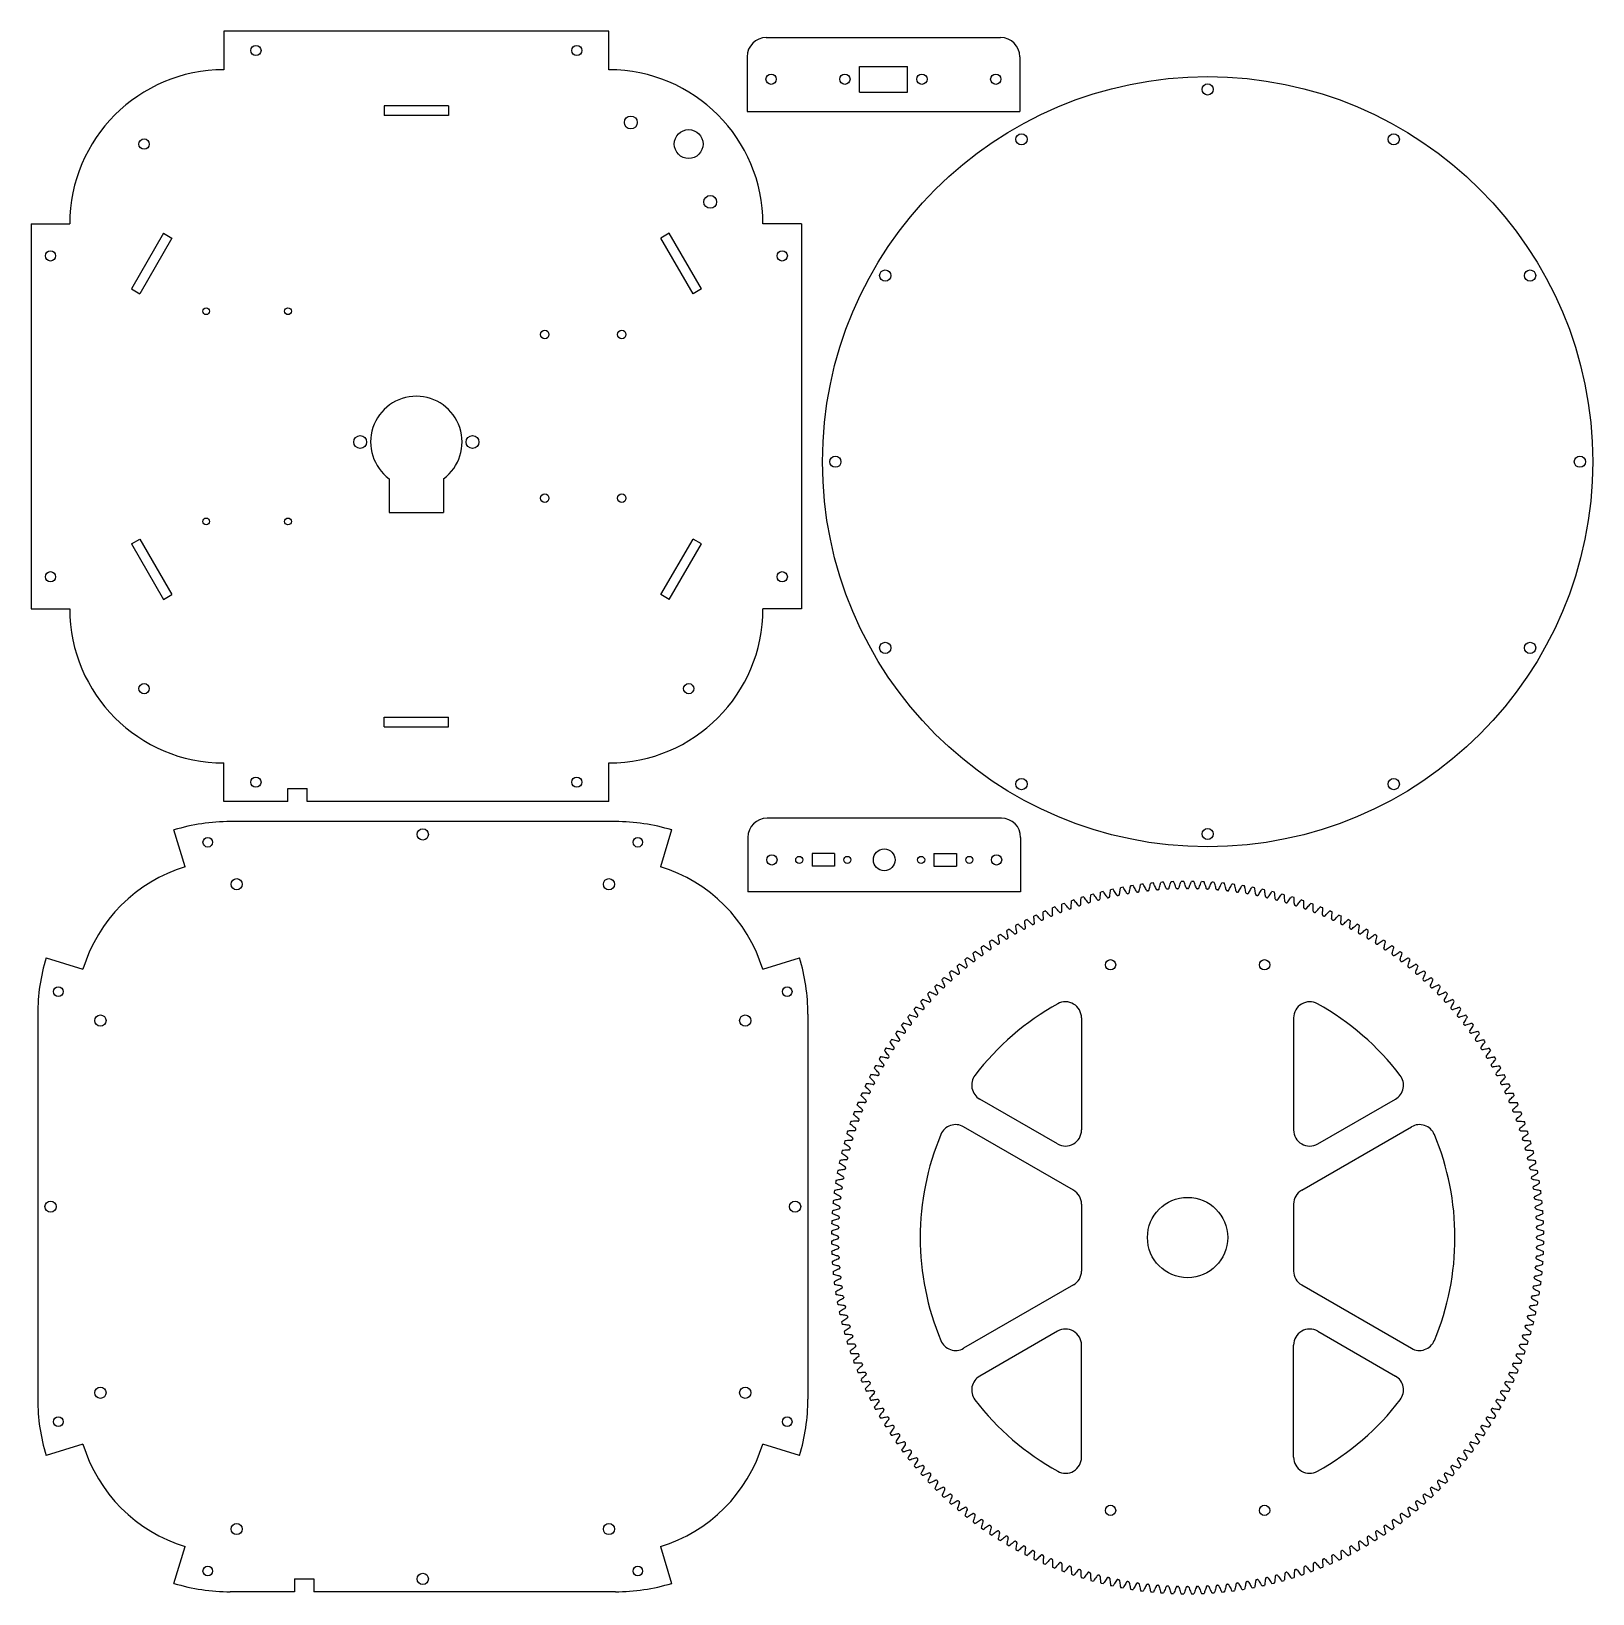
# Model space of a CAD drawing. Extents: x 12 to 499, y -233 to 254.
import ezdxf

# ---------------------------------------------------------------- set-up
doc = ezdxf.new("R2010")
doc.units = 0
doc.header["$LTSCALE"] = 12.7
doc.layers.add('VISIBLE', color=7, linetype='CONTINUOUS')

msp = doc.modelspace()

# ---------------------------------------------------------------- linework, layer by layer
at = {"layer": 'VISIBLE'}
for p, q in [((72, 253.66), (72, 241.66)), ((192, 253.66), (72, 253.66)), ((192, 241.66), (192, 253.66)), ((241.04, 251.7), (314.04, 251.7)), ((235.04, 245.7), (235.04, 228.7)), ((320.04, 245.7), (320.04, 228.7)), ((270.04, 242.7), (285.04, 242.7)), ((270.04, 234.7), (270.04, 242.7)), ((285.04, 234.7), (285.04, 242.7)), ((270.04, 234.7), (285.04, 234.7)), ((122, 230.42), (122, 227.42)), ((142, 230.42), (122, 230.42)), ((142, 230.42), (142, 227.42)), ((142, 227.42), (122, 227.42)), ((235.04, 228.7), (320.04, 228.7)), ((12, 193.66), (12, 73.66)), ((12, 193.66), (24, 193.66)), ((53.2, 190.7), (43.2, 173.38)), ((53.2, 190.7), (55.8, 189.2)), ((210.8, 190.7), (208.2, 189.2)), ((220.8, 173.38), (210.8, 190.7)), ((252, 193.66), (240, 193.66)), ((252, 193.66), (252, 73.66)), ((55.8, 189.2), (45.8, 171.88)), ((218.2, 171.88), (208.2, 189.2)), ((43.2, 173.38), (45.8, 171.88)), ((220.8, 173.38), (218.2, 171.88)), ((123.5, 114.22), (123.5, 103.66)), ((140.5, 114.22), (140.5, 103.66)), ((123.5, 103.66), (140.5, 103.66)), ((43.2, 93.93), (45.8, 95.43)), ((43.2, 93.93), (53.2, 76.61)), ((45.8, 95.43), (55.8, 78.11)), ((208.2, 78.11), (218.2, 95.43)), ((210.8, 76.61), (220.8, 93.93)), ((220.8, 93.93), (218.2, 95.43)), ((53.2, 76.61), (55.8, 78.11)), ((210.8, 76.61), (208.2, 78.11)), ((12, 73.66), (24, 73.66)), ((252, 73.66), (240, 73.66)), ((122, 39.89), (142, 39.89)), ((122, 36.89), (122, 39.89)), ((142, 36.89), (142, 39.89)), ((122, 36.89), (142, 36.89)), ((72, 13.66), (72, 25.66)), ((192, 13.66), (192, 25.66)), ((92, 17.66), (98, 17.66)), ((92, 13.66), (92, 17.66)), ((98, 13.66), (98, 17.66)), ((92, 13.66), (72, 13.66)), ((192, 13.66), (98, 13.66)), ((194.01, 7.39), (74.01, 7.39)), ((314.29, 8.45), (241.29, 8.45)), ((59.97, -6.7), (56.46, 4.77)), ((211.55, 4.77), (208.04, -6.7)), ((235.29, 2.45), (235.29, -14.55)), ((320.29, 2.45), (320.29, -14.55)), ((255.29, -2.55), (255.29, -6.55)), ((262.29, -2.55), (255.29, -2.55)), ((262.29, -2.55), (262.29, -6.55)), ((293.29, -2.55), (300.29, -2.55)), ((293.29, -2.55), (293.29, -6.55)), ((300.29, -2.55), (300.29, -6.55)), ((262.29, -6.55), (255.29, -6.55)), ((293.29, -6.55), (300.29, -6.55)), ((320.29, -14.55), (235.29, -14.55)), ((16.63, -35.06), (28.1, -38.57)), ((239.91, -38.57), (251.38, -35.06)), ((14.01, -52.61), (14.01, -172.61)), ((254.01, -52.61), (254.01, -172.61)), ((339.26, -53.78), (339.26, -88.72)), ((405.36, -53.78), (405.36, -88.72)), ((331.76, -93.05), (307.53, -79.07)), ((412.86, -93.05), (437.08, -79.07)), ((336.76, -107.49), (302.53, -87.73)), ((407.86, -107.49), (442.08, -87.73)), ((339.26, -111.82), (339.26, -132.66)), ((405.36, -111.82), (405.36, -132.66)), ((336.76, -136.99), (302.53, -156.75)), ((407.86, -136.99), (442.08, -156.75)), ((331.76, -151.42), (307.53, -165.41)), ((339.26, -190.7), (339.26, -155.75)), ((405.36, -190.7), (405.36, -155.75)), ((412.86, -151.42), (437.08, -165.41)), ((28.1, -186.64), (16.63, -190.15)), ((251.38, -190.15), (239.91, -186.64)), ((56.46, -229.99), (59.97, -218.51)), ((208.04, -218.51), (211.55, -229.99)), ((94.01, -228.61), (94.01, -232.61)), ((94.01, -228.61), (100.01, -228.61)), ((100.01, -228.61), (100.01, -232.61)), ((94.01, -232.61), (74.01, -232.61)), ((194.01, -232.61), (100.01, -232.61))]:
    msp.add_line(p, q, dxfattribs=at)
for centre, radius in [((82, 247.66), 1.6), ((182, 247.66), 1.6), ((242.54, 238.7), 1.6), ((378.56, 119.52), 120), ((265.54, 238.7), 1.6), ((289.54, 238.7), 1.6), ((312.54, 238.7), 1.6), ((378.56, 235.52), 1.75), ((198.82, 225.23), 2), ((47.15, 218.51), 1.6), ((216.85, 218.51), 4.5), ((320.56, 219.98), 1.75), ((436.56, 219.98), 1.75), ((223.57, 200.48), 2), ((18, 183.66), 1.6), ((246, 183.66), 1.6), ((278.1, 177.52), 1.75), ((479.02, 177.52), 1.75), ((66.5, 166.41), 1.05), ((92, 166.41), 1.05), ((172, 159.16), 1.3), ((196, 159.16), 1.3), ((114.5, 125.66), 2), ((149.5, 125.66), 2), ((262.56, 119.52), 1.75), ((494.56, 119.52), 1.75), ((172, 108.16), 1.3), ((196, 108.16), 1.3), ((66.5, 100.91), 1.05), ((92, 100.91), 1.05), ((18, 83.66), 1.6), ((246, 83.66), 1.6), ((278.1, 61.52), 1.75), ((479.02, 61.52), 1.75), ((47.15, 48.8), 1.6), ((216.85, 48.8), 1.6), ((82, 19.66), 1.6), ((182, 19.66), 1.6), ((320.56, 19.06), 1.75), ((436.56, 19.06), 1.75), ((134.01, 3.39), 1.75), ((378.56, 3.52), 1.75), ((67.01, 0.94), 1.5), ((201.01, 0.94), 1.5), ((242.79, -4.55), 1.6), ((251.29, -4.55), 1.1), ((266.29, -4.55), 1.1), ((277.79, -4.55), 3.4), ((289.29, -4.55), 1.1), ((304.29, -4.55), 1.1), ((312.79, -4.55), 1.6), ((76.01, -12.15), 1.75), ((192.01, -12.15), 1.75), ((348.31, -37.24), 1.6), ((396.31, -37.24), 1.6), ((20.46, -45.61), 1.5), ((247.55, -45.61), 1.5), ((33.55, -54.61), 1.75), ((234.46, -54.61), 1.75), ((18.01, -112.61), 1.75), ((250.01, -112.61), 1.75), ((372.31, -122.24), 12.5), ((33.55, -170.61), 1.75), ((234.46, -170.61), 1.75), ((20.46, -179.61), 1.5), ((247.55, -179.61), 1.5), ((348.31, -207.24), 1.6), ((396.31, -207.24), 1.6), ((76.01, -213.07), 1.75), ((192.01, -213.07), 1.75), ((67.01, -226.15), 1.5), ((134.01, -228.61), 1.75), ((201.01, -226.15), 1.5)]:
    msp.add_circle(centre, radius, dxfattribs=at)
for centre, radius, start, end in [((241.04, 245.7), 6, 90, 180), ((314.04, 245.7), 6, 360, 90), ((72, 193.66), 48, 90, 180), ((192, 193.66), 48, 0, 90), ((132, 125.66), 14.25, 306.619, 233.381), ((72, 73.66), 48, 180, 270), ((192, 73.66), 48, 270, 0), ((74.01, -52.61), 60, 90, 107), ((194.01, -52.61), 60, 73, 90), ((241.29, 2.45), 6, 90, 180), ((314.29, 2.45), 6, 0, 90), ((74.01, -52.61), 48, 107, 163), ((194.01, -52.61), 48, 17, 73), ((372.31, -122.24), 111, 103.6963, 104.1219), ((372.31, -122.24), 111, 102.06, 102.4855), ((372.31, -122.24), 111, 100.4236, 100.8491), ((372.31, -122.24), 111, 98.7872, 99.2128), ((356.67, -14.29), 0.322, 206.8573, 278.2423), ((372.31, -122.24), 108.75, 98.1213, 98.2423), ((356.9, -14.26), 0.322, 278.1213, 349.5063), ((372.31, -122.24), 111, 97.1509, 97.5764), ((359.76, -13.89), 0.322, 205.221, 276.606), ((372.31, -122.24), 108.75, 96.4849, 96.606), ((359.99, -13.86), 0.322, 276.4849, 347.8699), ((372.31, -122.24), 111, 95.5145, 95.94), ((362.86, -13.58), 0.322, 203.5846, 274.9696), ((372.31, -122.24), 108.75, 94.8486, 94.9696), ((363.09, -13.56), 0.322, 274.8486, 346.2336), ((372.31, -122.24), 111, 93.8781, 94.3037), ((365.97, -13.35), 0.322, 201.9482, 273.3333), ((372.31, -122.24), 108.75, 93.2122, 93.3333), ((366.2, -13.34), 0.322, 273.2122, 344.5972), ((372.31, -122.24), 111, 92.2418, 92.6673), ((369.08, -13.21), 0.322, 200.3119, 271.6969), ((372.31, -122.24), 108.75, 91.5758, 91.6969), ((369.31, -13.21), 0.322, 271.5758, 342.9609), ((372.31, -122.24), 111, 90.6054, 91.0309), ((372.19, -13.17), 0.322, 198.6755, 270.0605), ((372.31, -122.24), 108.75, 89.9395, 90.0605), ((372.42, -13.17), 0.322, 269.9395, 341.3245), ((372.31, -122.24), 111, 88.9691, 89.3946), ((375.31, -13.21), 0.322, 197.0391, 268.4242), ((372.31, -122.24), 108.75, 88.3031, 88.4242), ((375.54, -13.21), 0.322, 268.3031, 339.6881), ((372.31, -122.24), 111, 87.3327, 87.7582), ((378.42, -13.34), 0.322, 195.4028, 266.7878), ((372.31, -122.24), 108.75, 86.6667, 86.7878), ((378.65, -13.35), 0.322, 266.6667, 338.0518), ((372.31, -122.24), 111, 85.6963, 86.1219), ((381.53, -13.56), 0.322, 193.7664, 265.1514), ((372.31, -122.24), 108.75, 85.0304, 85.1514), ((381.76, -13.58), 0.322, 265.0304, 336.4154), ((372.31, -122.24), 111, 84.06, 84.4855), ((384.63, -13.86), 0.322, 192.1301, 263.5151), ((372.31, -122.24), 108.75, 83.394, 83.5151), ((384.85, -13.89), 0.322, 263.394, 334.779), ((372.31, -122.24), 111, 82.4236, 82.8491), ((387.72, -14.26), 0.322, 190.4937, 261.8787), ((372.31, -122.24), 108.75, 81.7577, 81.8787), ((387.94, -14.29), 0.322, 261.7577, 333.1427), ((372.31, -122.24), 111, 80.7872, 81.2128), ((372.31, -122.24), 111, 79.1509, 79.5764), ((372.31, -122.24), 111, 77.5145, 77.94), ((372.31, -122.24), 111, 75.8781, 76.3037), ((372.31, -122.24), 111, 111.8781, 112.3037), ((372.31, -122.24), 111, 110.2418, 110.6673), ((335.76, -19.47), 0.322, 289.5758, 0.9609), ((372.31, -122.24), 111, 108.6054, 109.0309), ((338.49, -18.54), 0.322, 216.6755, 288.0605), ((372.31, -122.24), 108.75, 107.9395, 108.0605), ((338.71, -18.47), 0.322, 287.9395, 359.3245), ((372.31, -122.24), 111, 106.9691, 107.3946), ((341.47, -17.62), 0.322, 215.0391, 286.4242), ((372.31, -122.24), 108.75, 106.3031, 106.4242), ((341.69, -17.55), 0.322, 286.3031, 357.6881), ((372.31, -122.24), 111, 105.3327, 105.7582), ((344.47, -16.78), 0.322, 213.4028, 284.7878), ((372.31, -122.24), 108.75, 104.6667, 104.7878), ((344.69, -16.72), 0.322, 284.6667, 356.0518), ((347.49, -16.03), 0.322, 211.7664, 283.1514), ((372.31, -122.24), 108.75, 103.0304, 103.1514), ((347.71, -15.97), 0.322, 283.0304, 354.4154), ((350.53, -15.36), 0.322, 210.1301, 281.5151), ((372.31, -122.24), 108.75, 101.394, 101.5151), ((350.76, -15.32), 0.322, 281.394, 352.779), ((353.59, -14.78), 0.322, 208.4937, 279.8787), ((372.31, -122.24), 108.75, 99.7577, 99.8787), ((353.82, -14.74), 0.322, 279.7577, 351.1427), ((390.79, -14.74), 0.322, 188.8573, 260.2423), ((372.31, -122.24), 108.75, 80.1213, 80.2423), ((391.02, -14.78), 0.322, 260.1213, 331.5063), ((393.85, -15.32), 0.322, 187.221, 258.606), ((372.31, -122.24), 108.75, 78.4849, 78.606), ((394.08, -15.36), 0.322, 258.4849, 329.8699), ((396.9, -15.97), 0.322, 185.5846, 256.9696), ((372.31, -122.24), 108.75, 76.8486, 76.9696), ((397.12, -16.03), 0.322, 256.8486, 328.2336), ((399.92, -16.72), 0.322, 183.9482, 255.3333), ((372.31, -122.24), 108.75, 75.2122, 75.3333), ((400.15, -16.78), 0.322, 255.2122, 326.5972), ((372.31, -122.24), 111, 74.2418, 74.6673), ((402.93, -17.55), 0.322, 182.3119, 253.6969), ((372.31, -122.24), 108.75, 73.5758, 73.6969), ((403.15, -17.62), 0.322, 253.5758, 324.9609), ((372.31, -122.24), 111, 72.6054, 73.0309), ((405.9, -18.47), 0.322, 180.6755, 252.0605), ((372.31, -122.24), 108.75, 71.9395, 72.0605), ((406.12, -18.54), 0.322, 251.9395, 323.3245), ((372.31, -122.24), 111, 70.9691, 71.3946), ((408.85, -19.47), 0.322, 179.0391, 250.4242), ((372.31, -122.24), 111, 69.3327, 69.7582), ((372.31, -122.24), 111, 67.6963, 68.1219), ((372.31, -122.24), 111, 116.7872, 117.2128), ((372.31, -122.24), 111, 115.1509, 115.5764), ((324.29, -24.31), 0.322, 296.1213, 7.5063), ((326.89, -23.07), 0.322, 223.221, 294.606), ((372.31, -122.24), 108.75, 114.4849, 114.606), ((327.1, -22.97), 0.322, 294.4849, 5.8699), ((372.31, -122.24), 111, 113.5145, 113.94), ((329.74, -21.81), 0.322, 221.5846, 292.9696), ((372.31, -122.24), 108.75, 112.8486, 112.9696), ((329.95, -21.72), 0.322, 292.8486, 4.2336), ((332.63, -20.64), 0.322, 219.9482, 291.3333), ((372.31, -122.24), 108.75, 111.2122, 111.3333), ((332.84, -20.56), 0.322, 291.2122, 2.5972), ((335.54, -19.55), 0.322, 218.3119, 289.6969), ((372.31, -122.24), 108.75, 109.5758, 109.6969), ((372.31, -122.24), 108.75, 70.3031, 70.4242), ((409.07, -19.55), 0.322, 250.3031, 321.6881), ((411.77, -20.56), 0.322, 177.4028, 248.7878), ((372.31, -122.24), 108.75, 68.6667, 68.7878), ((411.99, -20.64), 0.322, 248.6667, 320.0518), ((414.66, -21.72), 0.322, 175.7664, 247.1514), ((372.31, -122.24), 108.75, 67.0304, 67.1514), ((414.87, -21.81), 0.322, 247.0304, 318.4154), ((372.31, -122.24), 111, 66.06, 66.4855), ((417.51, -22.97), 0.322, 174.1301, 245.5151), ((372.31, -122.24), 108.75, 65.394, 65.5151), ((417.72, -23.07), 0.322, 245.394, 316.779), ((372.31, -122.24), 111, 64.4236, 64.8491), ((420.33, -24.31), 0.322, 172.4937, 243.8787), ((372.31, -122.24), 111, 62.7872, 63.2128), ((372.31, -122.24), 111, 121.6963, 122.1219), ((315.88, -28.89), 0.322, 229.7664, 301.1514), ((372.31, -122.24), 111, 120.06, 120.4855), ((372.31, -122.24), 108.75, 121.0304, 121.1514), ((316.08, -28.77), 0.322, 301.0304, 12.4154), ((318.57, -27.32), 0.322, 228.1301, 299.5151), ((372.31, -122.24), 108.75, 119.394, 119.5151), ((372.31, -122.24), 111, 118.4236, 118.8491), ((318.77, -27.21), 0.322, 299.394, 10.779), ((321.3, -25.82), 0.322, 226.4937, 297.8787), ((372.31, -122.24), 108.75, 117.7577, 117.8787), ((321.51, -25.72), 0.322, 297.7577, 9.1427), ((324.08, -24.41), 0.322, 224.8573, 296.2423), ((372.31, -122.24), 108.75, 116.1213, 116.2423), ((372.31, -122.24), 108.75, 63.7577, 63.8787), ((420.53, -24.41), 0.322, 243.7577, 315.1427), ((423.11, -25.72), 0.322, 170.8573, 242.2423), ((372.31, -122.24), 108.75, 62.1213, 62.2423), ((423.31, -25.82), 0.322, 242.1213, 313.5063), ((372.31, -122.24), 111, 61.1509, 61.5764), ((425.84, -27.21), 0.322, 169.221, 240.606), ((372.31, -122.24), 108.75, 60.4849, 60.606), ((426.04, -27.32), 0.322, 240.4849, 311.8699), ((372.31, -122.24), 111, 59.5145, 59.94), ((428.53, -28.77), 0.322, 167.5846, 238.9696), ((372.31, -122.24), 108.75, 58.8486, 58.9696), ((428.73, -28.89), 0.322, 238.8486, 310.2336), ((372.31, -122.24), 111, 57.8781, 58.3037), ((372.31, -122.24), 111, 126.6054, 127.0309), ((372.31, -122.24), 111, 124.9691, 125.3946), ((308.29, -33.93), 0.322, 305.9395, 17.3245), ((310.65, -32.27), 0.322, 233.0391, 304.4242), ((372.31, -122.24), 111, 123.3327, 123.7582), ((372.31, -122.24), 108.75, 124.3031, 124.4242), ((310.84, -32.14), 0.322, 304.3031, 15.6881), ((313.24, -30.54), 0.322, 231.4028, 302.7878), ((372.31, -122.24), 108.75, 122.6667, 122.7878), ((313.44, -30.42), 0.322, 302.6667, 14.0518), ((431.18, -30.42), 0.322, 165.9482, 237.3333), ((372.31, -122.24), 108.75, 57.2122, 57.3333), ((431.37, -30.54), 0.322, 237.2122, 308.5972), ((372.31, -122.24), 111, 56.2418, 56.6673), ((433.78, -32.14), 0.322, 164.3119, 235.6969), ((372.31, -122.24), 108.75, 55.5758, 55.6969), ((433.97, -32.27), 0.322, 235.5758, 306.9609), ((372.31, -122.24), 111, 54.6054, 55.0309), ((436.32, -33.93), 0.322, 162.6755, 234.0605), ((372.31, -122.24), 111, 52.9691, 53.3946), ((74.01, -52.61), 60, 163, 180), ((194.01, -52.61), 60, 0, 17), ((372.31, -122.24), 111, 129.8781, 130.3037), ((372.31, -122.24), 111, 128.2418, 128.6673), ((303.17, -37.87), 0.322, 237.9482, 309.3333), ((372.31, -122.24), 108.75, 129.2122, 129.3333), ((303.35, -37.73), 0.322, 309.2122, 20.5972), ((305.61, -35.93), 0.322, 236.3119, 307.6969), ((372.31, -122.24), 108.75, 127.5758, 127.6969), ((305.79, -35.79), 0.322, 307.5758, 18.9609), ((308.1, -34.06), 0.322, 234.6755, 306.0605), ((372.31, -122.24), 108.75, 125.9395, 126.0605), ((372.31, -122.24), 108.75, 53.9395, 54.0605), ((436.51, -34.06), 0.322, 233.9395, 305.3245), ((438.82, -35.79), 0.322, 161.0391, 232.4242), ((372.31, -122.24), 108.75, 52.3031, 52.4242), ((439, -35.93), 0.322, 232.3031, 303.6881), ((441.26, -37.73), 0.322, 159.4028, 230.7878), ((372.31, -122.24), 111, 51.3327, 51.7582), ((372.31, -122.24), 108.75, 50.6667, 50.7878), ((441.44, -37.87), 0.322, 230.6667, 302.0518), ((372.31, -122.24), 111, 49.6963, 50.1219), ((372.31, -122.24), 111, 134.7872, 135.2128), ((372.31, -122.24), 111, 133.1509, 133.5764), ((296.37, -43.94), 0.322, 314.1213, 25.5063), ((372.31, -122.24), 111, 131.5145, 131.94), ((298.47, -41.96), 0.322, 241.221, 312.606), ((372.31, -122.24), 108.75, 132.4849, 132.606), ((298.64, -41.8), 0.322, 312.4849, 23.8699), ((300.79, -39.88), 0.322, 239.5846, 310.9696), ((372.31, -122.24), 108.75, 130.8486, 130.9696), ((300.97, -39.73), 0.322, 310.8486, 22.2336), ((443.65, -39.73), 0.322, 157.7664, 229.1514), ((372.31, -122.24), 108.75, 49.0304, 49.1514), ((443.82, -39.88), 0.322, 229.0304, 300.4154), ((445.97, -41.8), 0.322, 156.1301, 227.5151), ((372.31, -122.24), 108.75, 47.394, 47.5151), ((372.31, -122.24), 111, 48.06, 48.4855), ((446.14, -41.96), 0.322, 227.394, 298.779), ((448.24, -43.94), 0.322, 154.4937, 225.8787), ((372.31, -122.24), 111, 46.4236, 46.8491), ((372.31, -122.24), 111, 44.7872, 45.2128), ((372.31, -122.24), 111, 138.06, 138.4855), ((372.31, -122.24), 111, 136.4236, 136.8491), ((372.31, -122.24), 108.75, 137.394, 137.5151), ((292.03, -48.4), 0.322, 317.394, 28.779), ((294.01, -46.3), 0.322, 244.4937, 315.8787), ((372.31, -122.24), 108.75, 135.7577, 135.8787), ((294.17, -46.14), 0.322, 315.7577, 27.1427), ((296.21, -44.1), 0.322, 242.8573, 314.2423), ((372.31, -122.24), 108.75, 134.1213, 134.2423), ((372.31, -122.24), 108.75, 45.7577, 45.8787), ((448.41, -44.1), 0.322, 225.7577, 297.1427), ((450.45, -46.14), 0.322, 152.8573, 224.2423), ((372.31, -122.24), 108.75, 44.1213, 44.2423), ((450.61, -46.3), 0.322, 224.1213, 295.5063), ((452.59, -48.4), 0.322, 151.221, 222.606), ((372.31, -122.24), 108.75, 42.4849, 42.606), ((372.31, -122.24), 111, 43.1509, 43.5764), ((372.31, -122.24), 111, 41.5145, 41.94), ((372.31, -122.24), 111, 141.3327, 141.7582), ((372.31, -122.24), 111, 139.6963, 140.1219), ((287.8, -53.28), 0.322, 249.4028, 320.7878), ((372.31, -122.24), 108.75, 140.6667, 140.7878), ((287.94, -53.1), 0.322, 320.6667, 32.0518), ((289.8, -50.9), 0.322, 247.7664, 319.1514), ((372.31, -122.24), 108.75, 139.0304, 139.1514), ((289.95, -50.72), 0.322, 319.0304, 30.4154), ((291.87, -48.57), 0.322, 246.1301, 317.5151), ((372.31, -122.24), 83.32, 119.0654, 142.6647), ((334.26, -53.78), 5, 0, 119.0654), ((410.36, -53.78), 5, 60.9346, 180), ((372.31, -122.24), 83.32, 37.3353, 60.9346), ((452.74, -48.57), 0.322, 222.4849, 293.8699), ((454.66, -50.72), 0.322, 149.5846, 220.9696), ((372.31, -122.24), 108.75, 40.8486, 40.9696), ((454.81, -50.9), 0.322, 220.8486, 292.2336), ((456.67, -53.1), 0.322, 147.9482, 219.3333), ((372.31, -122.24), 108.75, 39.2122, 39.3333), ((456.82, -53.28), 0.322, 219.2122, 290.5972), ((372.31, -122.24), 111, 39.8781, 40.3037), ((372.31, -122.24), 111, 38.2418, 38.6673), ((372.31, -122.24), 111, 144.6054, 145.0309), ((372.31, -122.24), 111, 142.9691, 143.3946), ((284, -58.22), 0.322, 252.6755, 324.0605), ((372.31, -122.24), 108.75, 143.9395, 144.0605), ((284.13, -58.03), 0.322, 323.9395, 35.3245), ((285.86, -55.72), 0.322, 251.0391, 322.4242), ((372.31, -122.24), 108.75, 142.3031, 142.4242), ((286, -55.54), 0.322, 322.3031, 33.6881), ((458.61, -55.54), 0.322, 146.3119, 217.6969), ((372.31, -122.24), 108.75, 37.5758, 37.6969), ((458.75, -55.72), 0.322, 217.5758, 288.9609), ((460.48, -58.03), 0.322, 144.6755, 216.0605), ((372.31, -122.24), 108.75, 35.9395, 36.0605), ((460.62, -58.22), 0.322, 215.9395, 287.3245), ((372.31, -122.24), 111, 36.6054, 37.0309), ((372.31, -122.24), 111, 34.9691, 35.3946), ((372.31, -122.24), 111, 147.8781, 148.3037), ((372.31, -122.24), 111, 146.2418, 146.6673), ((280.61, -63.17), 0.322, 327.2122, 38.5972), ((282.21, -60.77), 0.322, 254.3119, 325.6969), ((372.31, -122.24), 108.75, 145.5758, 145.6969), ((282.34, -60.58), 0.322, 325.5758, 36.9609), ((462.28, -60.58), 0.322, 143.0391, 214.4242), ((372.31, -122.24), 108.75, 34.3031, 34.4242), ((462.41, -60.77), 0.322, 214.3031, 285.6881), ((464, -63.17), 0.322, 141.4028, 212.7878), ((372.31, -122.24), 111, 33.3327, 33.7582), ((372.31, -122.24), 111, 31.6963, 32.1219), ((372.31, -122.24), 111, 149.5145, 149.94), ((278.84, -66.01), 0.322, 257.5846, 328.9696), ((372.31, -122.24), 108.75, 148.8486, 148.9696), ((278.96, -65.81), 0.322, 328.8486, 40.2336), ((280.49, -63.37), 0.322, 255.9482, 327.3333), ((372.31, -122.24), 108.75, 147.2122, 147.3333), ((372.31, -122.24), 108.75, 32.6667, 32.7878), ((464.13, -63.37), 0.322, 212.6667, 284.0518), ((465.65, -65.81), 0.322, 139.7664, 211.1514), ((372.31, -122.24), 108.75, 31.0304, 31.1514), ((465.77, -66.01), 0.322, 211.0304, 282.4154), ((372.31, -122.24), 111, 30.06, 30.4855), ((372.31, -122.24), 111, 152.7872, 153.2128), ((372.31, -122.24), 111, 151.1509, 151.5764), ((275.79, -71.44), 0.322, 260.8573, 332.2423), ((372.31, -122.24), 108.75, 152.1213, 152.2423), ((275.89, -71.24), 0.322, 332.1213, 43.5063), ((277.28, -68.7), 0.322, 259.221, 330.606), ((372.31, -122.24), 108.75, 150.4849, 150.606), ((277.39, -68.5), 0.322, 330.4849, 41.8699), ((310.03, -74.74), 5, 142.6647, 240), ((434.58, -74.74), 5, 300, 37.3353), ((467.22, -68.5), 0.322, 138.1301, 209.5151), ((372.31, -122.24), 108.75, 29.394, 29.5151), ((467.34, -68.7), 0.322, 209.394, 280.779), ((468.72, -71.24), 0.322, 136.4937, 207.8787), ((372.31, -122.24), 108.75, 27.7577, 27.8787), ((468.83, -71.44), 0.322, 207.7577, 279.1427), ((372.31, -122.24), 111, 28.4236, 28.8491), ((372.31, -122.24), 111, 26.7872, 27.2128), ((372.31, -122.24), 111, 156.06, 156.4855), ((372.31, -122.24), 111, 154.4236, 154.8491), ((273.04, -77.03), 0.322, 264.1301, 335.5151), ((372.31, -122.24), 108.75, 155.394, 155.5151), ((273.14, -76.82), 0.322, 335.394, 46.779), ((274.38, -74.22), 0.322, 262.4937, 333.8787), ((372.31, -122.24), 108.75, 153.7577, 153.8787), ((274.48, -74.01), 0.322, 333.7577, 45.1427), ((470.14, -74.01), 0.322, 134.8573, 206.2423), ((372.31, -122.24), 108.75, 26.1213, 26.2423), ((470.24, -74.22), 0.322, 206.1213, 277.5063), ((471.47, -76.82), 0.322, 133.221, 204.606), ((372.31, -122.24), 108.75, 24.4849, 24.606), ((471.57, -77.03), 0.322, 204.4849, 275.8699), ((372.31, -122.24), 111, 25.1509, 25.5764), ((372.31, -122.24), 111, 23.5145, 23.94), ((372.31, -122.24), 111, 157.6963, 158.1219), ((270.71, -82.56), 0.322, 338.6667, 50.0518), ((372.31, -122.24), 108.75, 158.6667, 158.7878), ((271.79, -79.89), 0.322, 265.7664, 337.1514), ((372.31, -122.24), 108.75, 157.0304, 157.1514), ((271.88, -79.67), 0.322, 337.0304, 48.4154), ((472.73, -79.67), 0.322, 131.5846, 202.9696), ((372.31, -122.24), 108.75, 22.8486, 22.9696), ((472.82, -79.89), 0.322, 202.8486, 274.2336), ((473.91, -82.56), 0.322, 129.9482, 201.3333), ((372.31, -122.24), 108.75, 21.2122, 21.3333), ((372.31, -122.24), 111, 21.8781, 22.3037), ((372.31, -122.24), 111, 160.9691, 161.3946), ((372.31, -122.24), 111, 159.3327, 159.7582), ((269.54, -85.69), 0.322, 269.0391, 340.4242), ((269.62, -85.48), 0.322, 340.3031, 51.6881), ((372.31, -122.24), 108.75, 160.3031, 160.4242), ((270.63, -82.77), 0.322, 267.4028, 338.7878), ((300.03, -92.06), 5, 60, 157.3353), ((444.58, -92.06), 5, 22.6647, 120), ((473.99, -82.77), 0.322, 201.2122, 272.5972), ((475, -85.48), 0.322, 128.3119, 199.6969), ((372.31, -122.24), 108.75, 19.5758, 19.6969), ((475.07, -85.69), 0.322, 199.5758, 270.9609), ((372.31, -122.24), 111, 20.2418, 20.6673), ((372.31, -122.24), 111, 18.6054, 19.0309), ((372.31, -122.24), 111, 164.2418, 164.6673), ((372.31, -122.24), 111, 162.6054, 163.0309), ((267.62, -91.62), 0.322, 272.3119, 343.6969), ((267.69, -91.4), 0.322, 343.5758, 54.9609), ((372.31, -122.24), 108.75, 163.5758, 163.6969), ((268.54, -88.64), 0.322, 270.6755, 342.0605), ((268.61, -88.42), 0.322, 341.9395, 53.3245), ((372.31, -122.24), 108.75, 161.9395, 162.0605), ((372.31, -122.24), 83.32, 157.3353, 202.6647), ((334.26, -88.72), 5, 240, 0), ((410.36, -88.72), 5, 180, 300), ((372.31, -122.24), 83.32, 337.3353, 22.6647), ((476, -88.42), 0.322, 126.6755, 198.0605), ((372.31, -122.24), 108.75, 17.9395, 18.0605), ((476.08, -88.64), 0.322, 197.9395, 269.3245), ((476.93, -91.4), 0.322, 125.0391, 196.4242), ((372.31, -122.24), 108.75, 16.3031, 16.4242), ((476.99, -91.62), 0.322, 196.3031, 267.6881), ((372.31, -122.24), 111, 16.9691, 17.3946), ((372.31, -122.24), 111, 15.3327, 15.7582), ((372.31, -122.24), 111, 165.8781, 166.3037), ((266.1, -97.42), 0.322, 346.8486, 58.2336), ((266.79, -94.62), 0.322, 273.9482, 345.3333), ((266.85, -94.4), 0.322, 345.2122, 56.5972), ((372.31, -122.24), 108.75, 165.2122, 165.3333), ((477.77, -94.4), 0.322, 123.4028, 194.7878), ((372.31, -122.24), 108.75, 14.6667, 14.7878), ((477.82, -94.62), 0.322, 194.6667, 266.0518), ((478.52, -97.42), 0.322, 121.7664, 193.1514), ((372.31, -122.24), 111, 13.6963, 14.1219), ((372.31, -122.24), 111, 169.1509, 169.5764), ((372.31, -122.24), 111, 167.5145, 167.94), ((265.38, -100.69), 0.322, 277.221, 348.606), ((265.43, -100.46), 0.322, 348.4849, 59.8699), ((372.31, -122.24), 108.75, 168.4849, 168.606), ((266.04, -97.65), 0.322, 275.5846, 346.9696), ((372.31, -122.24), 108.75, 166.8486, 166.9696), ((372.31, -122.24), 108.75, 13.0304, 13.1514), ((478.57, -97.65), 0.322, 193.0304, 264.4154), ((479.18, -100.46), 0.322, 120.1301, 191.5151), ((372.31, -122.24), 108.75, 11.394, 11.5151), ((479.23, -100.69), 0.322, 191.394, 262.779), ((372.31, -122.24), 111, 12.06, 12.4855), ((372.31, -122.24), 111, 10.4236, 10.8491), ((372.31, -122.24), 111, 170.7872, 171.2128), ((264.33, -106.83), 0.322, 280.4937, 351.8787), ((264.36, -106.6), 0.322, 351.7577, 63.1427), ((372.31, -122.24), 108.75, 171.7577, 171.8787), ((264.81, -103.75), 0.322, 278.8573, 350.2423), ((264.85, -103.52), 0.322, 350.1213, 61.5063), ((372.31, -122.24), 108.75, 170.1213, 170.2423), ((479.76, -103.52), 0.322, 118.4937, 189.8787), ((372.31, -122.24), 108.75, 9.7577, 9.8787), ((479.8, -103.75), 0.322, 189.7577, 261.1427), ((480.25, -106.6), 0.322, 116.8573, 188.2423), ((372.31, -122.24), 108.75, 8.1213, 8.2423), ((480.28, -106.83), 0.322, 188.1213, 259.5063), ((372.31, -122.24), 111, 8.7872, 9.2128), ((372.31, -122.24), 111, 174.06, 174.4855), ((372.31, -122.24), 111, 172.4236, 172.8491), ((263.93, -109.92), 0.322, 282.1301, 353.5151), ((263.96, -109.69), 0.322, 353.394, 64.779), ((372.31, -122.24), 108.75, 173.394, 173.5151), ((334.26, -111.82), 5, 0, 60), ((410.36, -111.82), 5, 120, 180), ((480.65, -109.69), 0.322, 115.221, 186.606), ((372.31, -122.24), 108.75, 6.4849, 6.606), ((480.68, -109.92), 0.322, 186.4849, 257.8699), ((372.31, -122.24), 111, 7.1509, 7.5764), ((372.31, -122.24), 111, 5.5145, 5.94), ((372.31, -122.24), 111, 175.6963, 176.1219), ((263.41, -116.13), 0.322, 285.4028, 356.7878), ((263.42, -115.9), 0.322, 356.6667, 68.0518), ((263.63, -113.02), 0.322, 283.7664, 355.1514), ((372.31, -122.24), 108.75, 176.6667, 176.7878), ((263.65, -112.79), 0.322, 355.0304, 66.4154), ((372.31, -122.24), 108.75, 175.0304, 175.1514), ((480.97, -112.79), 0.322, 113.5846, 184.9696), ((372.31, -122.24), 108.75, 4.8486, 4.9696), ((480.99, -113.02), 0.322, 184.8486, 256.2336), ((481.19, -115.9), 0.322, 111.9482, 183.3333), ((372.31, -122.24), 108.75, 3.2122, 3.3333), ((481.21, -116.13), 0.322, 183.2122, 254.5972), ((372.31, -122.24), 111, 3.8781, 4.3037), ((372.31, -122.24), 111, 178.9691, 179.3946), ((372.31, -122.24), 111, 177.3327, 177.7582), ((263.28, -119.24), 0.322, 287.0391, 358.4242), ((263.28, -119.01), 0.322, 358.3031, 69.6881), ((372.31, -122.24), 108.75, 178.3031, 178.4242), ((481.33, -119.01), 0.322, 110.3119, 181.6969), ((372.31, -122.24), 108.75, 1.5758, 1.6969), ((481.34, -119.24), 0.322, 181.5758, 252.9609), ((372.31, -122.24), 111, 2.2418, 2.6673), ((372.31, -122.24), 111, 0.6054, 1.0309), ((372.31, -122.24), 111, 180.6054, 181.0309), ((372.31, -122.24), 111, 182.2418, 182.6673), ((263.24, -122.12), 0.322, 359.9395, 71.3245), ((263.24, -122.35), 0.322, 288.6755, 0.0605), ((263.28, -125.24), 0.322, 1.5758, 72.9609), ((263.28, -125.47), 0.322, 290.3119, 1.6969), ((372.31, -122.24), 108.75, 179.9395, 180.0605), ((372.31, -122.24), 108.75, 181.5758, 181.6969), ((372.31, -122.24), 108.75, 358.3031, 358.4242), ((481.33, -125.47), 0.322, 178.3031, 249.6881), ((481.34, -125.24), 0.322, 107.0391, 178.4242), ((481.38, -122.12), 0.322, 108.6755, 180.0605), ((372.31, -122.24), 108.75, 359.9395, 0.0605), ((481.38, -122.35), 0.322, 179.9395, 251.3245), ((372.31, -122.24), 111, 357.3327, 357.7582), ((372.31, -122.24), 111, 358.9691, 359.3946), ((372.31, -122.24), 111, 183.8781, 184.3037), ((263.41, -128.35), 0.322, 3.2122, 74.5972), ((263.42, -128.58), 0.322, 291.9482, 3.3333), ((263.63, -131.46), 0.322, 4.8486, 76.2336), ((372.31, -122.24), 108.75, 183.2122, 183.3333), ((372.31, -122.24), 108.75, 184.8486, 184.9696), ((372.31, -122.24), 108.75, 355.0304, 355.1514), ((480.99, -131.46), 0.322, 103.7664, 175.1514), ((372.31, -122.24), 108.75, 356.6667, 356.7878), ((481.19, -128.58), 0.322, 176.6667, 248.0518), ((481.21, -128.35), 0.322, 105.4028, 176.7878), ((372.31, -122.24), 111, 355.6963, 356.1219), ((372.31, -122.24), 111, 185.5145, 185.94), ((372.31, -122.24), 111, 187.1509, 187.5764), ((263.65, -131.69), 0.322, 293.5846, 4.9696), ((263.93, -134.56), 0.322, 6.4849, 77.8699), ((263.96, -134.79), 0.322, 295.221, 6.606), ((372.31, -122.24), 108.75, 186.4849, 186.606), ((334.26, -132.66), 5, 300, 0), ((410.36, -132.66), 5, 180, 240), ((372.31, -122.24), 108.75, 353.394, 353.5151), ((480.65, -134.79), 0.322, 173.394, 244.779), ((480.68, -134.56), 0.322, 102.1301, 173.5151), ((480.97, -131.69), 0.322, 175.0304, 246.4154), ((372.31, -122.24), 111, 352.4236, 352.8491), ((372.31, -122.24), 111, 354.06, 354.4855), ((372.31, -122.24), 111, 188.7872, 189.2128), ((264.33, -137.65), 0.322, 8.1213, 79.5063), ((264.36, -137.87), 0.322, 296.8573, 8.2423), ((372.31, -122.24), 108.75, 188.1213, 188.2423), ((264.81, -140.72), 0.322, 9.7577, 81.1427), ((264.85, -140.95), 0.322, 298.4937, 9.8787), ((372.31, -122.24), 108.75, 189.7577, 189.8787), ((372.31, -122.24), 108.75, 350.1213, 350.2423), ((479.76, -140.95), 0.322, 170.1213, 241.5063), ((479.8, -140.72), 0.322, 98.8573, 170.2423), ((372.31, -122.24), 108.75, 351.7577, 351.8787), ((480.25, -137.87), 0.322, 171.7577, 243.1427), ((480.28, -137.65), 0.322, 100.4937, 171.8787), ((372.31, -122.24), 111, 350.7872, 351.2128), ((372.31, -122.24), 111, 190.4236, 190.8491), ((372.31, -122.24), 111, 192.06, 192.4855), ((265.38, -143.79), 0.322, 11.394, 82.779), ((265.43, -144.01), 0.322, 300.1301, 11.5151), ((372.31, -122.24), 108.75, 191.394, 191.5151), ((479.18, -144.01), 0.322, 168.4849, 239.8699), ((372.31, -122.24), 108.75, 348.4849, 348.606), ((479.23, -143.79), 0.322, 97.221, 168.606), ((372.31, -122.24), 111, 347.5145, 347.94), ((372.31, -122.24), 111, 349.1509, 349.5764), ((372.31, -122.24), 111, 193.6963, 194.1219), ((266.04, -146.83), 0.322, 13.0304, 84.4154), ((266.1, -147.05), 0.322, 301.7664, 13.1514), ((372.31, -122.24), 108.75, 193.0304, 193.1514), ((266.79, -149.85), 0.322, 14.6667, 86.0518), ((266.85, -150.08), 0.322, 303.4028, 14.7878), ((372.31, -122.24), 108.75, 194.6667, 194.7878), ((334.26, -155.75), 5, 0, 120), ((410.36, -155.75), 5, 60, 180), ((477.77, -150.08), 0.322, 165.2122, 236.5972), ((372.31, -122.24), 108.75, 345.2122, 345.3333), ((477.82, -149.85), 0.322, 93.9482, 165.3333), ((372.31, -122.24), 108.75, 346.8486, 346.9696), ((478.52, -147.05), 0.322, 166.8486, 238.2336), ((478.57, -146.83), 0.322, 95.5846, 166.9696), ((372.31, -122.24), 111, 345.8781, 346.3037), ((372.31, -122.24), 111, 195.3327, 195.7582), ((372.31, -122.24), 111, 196.9691, 197.3946), ((267.62, -152.86), 0.322, 16.3031, 87.6881), ((267.69, -153.08), 0.322, 305.0391, 16.4242), ((372.31, -122.24), 108.75, 196.3031, 196.4242), ((268.54, -155.83), 0.322, 17.9395, 89.3245), ((372.31, -122.24), 108.75, 197.9395, 198.0605), ((300.03, -152.42), 5, 202.6647, 300), ((444.58, -152.42), 5, 240, 337.3353), ((372.31, -122.24), 108.75, 341.9395, 342.0605), ((476.08, -155.83), 0.322, 90.6755, 162.0605), ((476.93, -153.08), 0.322, 163.5758, 234.9609), ((372.31, -122.24), 108.75, 343.5758, 343.6969), ((476.99, -152.86), 0.322, 92.3119, 163.6969), ((372.31, -122.24), 111, 342.6054, 343.0309), ((372.31, -122.24), 111, 344.2418, 344.6673), ((372.31, -122.24), 111, 198.6054, 199.0309), ((372.31, -122.24), 111, 200.2418, 200.6673), ((268.61, -156.05), 0.322, 306.6755, 18.0605), ((269.54, -158.78), 0.322, 19.5758, 90.9609), ((269.62, -159), 0.322, 308.3119, 19.6969), ((372.31, -122.24), 108.75, 199.5758, 199.6969), ((475, -159), 0.322, 160.3031, 231.6881), ((372.31, -122.24), 108.75, 340.3031, 340.4242), ((475.07, -158.78), 0.322, 89.0391, 160.4242), ((476, -156.05), 0.322, 161.9395, 233.3245), ((372.31, -122.24), 111, 339.3327, 339.7582), ((372.31, -122.24), 111, 340.9691, 341.3946), ((372.31, -122.24), 111, 201.8781, 202.3037), ((270.63, -161.7), 0.322, 21.2122, 92.5972), ((372.31, -122.24), 108.75, 201.2122, 201.3333), ((270.71, -161.92), 0.322, 309.9482, 21.3333), ((271.79, -164.59), 0.322, 22.8486, 94.2336), ((372.31, -122.24), 108.75, 202.8486, 202.9696), ((271.88, -164.8), 0.322, 311.5846, 22.9696), ((310.03, -169.74), 5, 120, 217.3353), ((434.58, -169.74), 5, 322.6647, 60), ((472.73, -164.8), 0.322, 157.0304, 228.4154), ((372.31, -122.24), 108.75, 337.0304, 337.1514), ((472.82, -164.59), 0.322, 85.7664, 157.1514), ((473.91, -161.92), 0.322, 158.6667, 230.0518), ((372.31, -122.24), 108.75, 338.6667, 338.7878), ((473.99, -161.7), 0.322, 87.4028, 158.7878), ((372.31, -122.24), 111, 337.6963, 338.1219), ((372.31, -122.24), 111, 203.5145, 203.94), ((372.31, -122.24), 111, 205.1509, 205.5764), ((273.04, -167.44), 0.322, 24.4849, 95.8699), ((372.31, -122.24), 108.75, 204.4849, 204.606), ((273.14, -167.65), 0.322, 313.221, 24.606), ((274.38, -170.26), 0.322, 26.1213, 97.5063), ((372.31, -122.24), 108.75, 206.1213, 206.2423), ((274.48, -170.47), 0.322, 314.8573, 26.2423), ((470.14, -170.47), 0.322, 153.7577, 225.1427), ((372.31, -122.24), 108.75, 333.7577, 333.8787), ((470.24, -170.26), 0.322, 82.4937, 153.8787), ((471.47, -167.65), 0.322, 155.394, 226.779), ((372.31, -122.24), 108.75, 335.394, 335.5151), ((471.57, -167.44), 0.322, 84.1301, 155.5151), ((372.31, -122.24), 111, 334.4236, 334.8491), ((372.31, -122.24), 111, 336.06, 336.4855), ((74.01, -172.61), 60, 180, 197), ((194.01, -172.61), 60, 343, 0), ((372.31, -122.24), 111, 206.7872, 207.2128), ((372.31, -122.24), 111, 208.4236, 208.8491), ((275.79, -173.04), 0.322, 27.7577, 99.1427), ((372.31, -122.24), 108.75, 207.7577, 207.8787), ((275.89, -173.24), 0.322, 316.4937, 27.8787), ((372.31, -122.24), 83.32, 217.3353, 240.9346), ((372.31, -122.24), 83.32, 299.0654, 322.6647), ((468.72, -173.24), 0.322, 152.1213, 223.5063), ((372.31, -122.24), 108.75, 332.1213, 332.2423), ((468.83, -173.04), 0.322, 80.8573, 152.2423), ((372.31, -122.24), 111, 331.1509, 331.5764), ((372.31, -122.24), 111, 332.7872, 333.2128), ((372.31, -122.24), 111, 210.06, 210.4855), ((277.28, -175.77), 0.322, 29.394, 100.779), ((372.31, -122.24), 108.75, 209.394, 209.5151), ((277.39, -175.97), 0.322, 318.1301, 29.5151), ((278.84, -178.46), 0.322, 31.0304, 102.4154), ((372.31, -122.24), 108.75, 211.0304, 211.1514), ((278.96, -178.66), 0.322, 319.7664, 31.1514), ((465.65, -178.66), 0.322, 148.8486, 220.2336), ((372.31, -122.24), 108.75, 328.8486, 328.9696), ((465.77, -178.46), 0.322, 77.5846, 148.9696), ((467.22, -175.97), 0.322, 150.4849, 221.8699), ((372.31, -122.24), 108.75, 330.4849, 330.606), ((467.34, -175.77), 0.322, 79.221, 150.606), ((372.31, -122.24), 111, 329.5145, 329.94), ((372.31, -122.24), 111, 211.6963, 212.1219), ((372.31, -122.24), 111, 213.3327, 213.7582), ((280.49, -181.11), 0.322, 32.6667, 104.0518), ((372.31, -122.24), 108.75, 212.6667, 212.7878), ((280.61, -181.3), 0.322, 321.4028, 32.7878), ((282.21, -183.71), 0.322, 34.3031, 105.6881), ((372.31, -122.24), 108.75, 214.3031, 214.4242), ((282.34, -183.9), 0.322, 323.0391, 34.4242), ((462.28, -183.9), 0.322, 145.5758, 216.9609), ((372.31, -122.24), 108.75, 325.5758, 325.6969), ((462.41, -183.71), 0.322, 74.3119, 145.6969), ((464, -181.3), 0.322, 147.2122, 218.5972), ((372.31, -122.24), 108.75, 327.2122, 327.3333), ((464.13, -181.11), 0.322, 75.9482, 147.3333), ((372.31, -122.24), 111, 326.2418, 326.6673), ((372.31, -122.24), 111, 327.8781, 328.3037), ((74.01, -172.61), 48, 197, 253), ((194.01, -172.61), 48, 287, 343), ((372.31, -122.24), 111, 214.9691, 215.3946), ((372.31, -122.24), 111, 216.6054, 217.0309), ((284, -186.25), 0.322, 35.9395, 107.3245), ((372.31, -122.24), 108.75, 215.9395, 216.0605), ((284.13, -186.44), 0.322, 324.6755, 36.0605), ((285.86, -188.75), 0.322, 37.5758, 108.9609), ((372.31, -122.24), 108.75, 217.5758, 217.6969), ((286, -188.93), 0.322, 326.3119, 37.6969), ((458.61, -188.93), 0.322, 142.3031, 213.6881), ((372.31, -122.24), 108.75, 322.3031, 322.4242), ((458.75, -188.75), 0.322, 71.0391, 142.4242), ((460.48, -186.44), 0.322, 143.9395, 215.3245), ((372.31, -122.24), 108.75, 323.9395, 324.0605), ((460.62, -186.25), 0.322, 72.6755, 144.0605), ((372.31, -122.24), 111, 322.9691, 323.3946), ((372.31, -122.24), 111, 324.6054, 325.0309), ((372.31, -122.24), 111, 218.2418, 218.6673), ((372.31, -122.24), 111, 219.8781, 220.3037), ((287.8, -191.19), 0.322, 39.2122, 110.5972), ((372.31, -122.24), 108.75, 219.2122, 219.3333), ((287.94, -191.37), 0.322, 327.9482, 39.3333), ((289.8, -193.58), 0.322, 40.8486, 112.2336), ((372.31, -122.24), 108.75, 220.8486, 220.9696), ((289.95, -193.75), 0.322, 329.5846, 40.9696), ((334.26, -190.7), 5, 240.9346, 0), ((410.36, -190.7), 5, 180, 299.0654), ((454.66, -193.75), 0.322, 139.0304, 210.4154), ((372.31, -122.24), 108.75, 319.0304, 319.1514), ((454.81, -193.58), 0.322, 67.7664, 139.1514), ((456.67, -191.37), 0.322, 140.6667, 212.0518), ((372.31, -122.24), 108.75, 320.6667, 320.7878), ((456.82, -191.19), 0.322, 69.4028, 140.7878), ((372.31, -122.24), 111, 319.6963, 320.1219), ((372.31, -122.24), 111, 321.3327, 321.7582), ((372.31, -122.24), 111, 221.5145, 221.94), ((372.31, -122.24), 111, 223.1509, 223.5764), ((291.87, -195.9), 0.322, 42.4849, 113.8699), ((372.31, -122.24), 108.75, 222.4849, 222.606), ((292.03, -196.07), 0.322, 331.221, 42.606), ((294.01, -198.17), 0.322, 44.1213, 115.5063), ((372.31, -122.24), 108.75, 224.1213, 224.2423), ((294.17, -198.34), 0.322, 332.8573, 44.2423), ((450.45, -198.34), 0.322, 135.7577, 207.1427), ((372.31, -122.24), 108.75, 315.7577, 315.8787), ((450.61, -198.17), 0.322, 64.4937, 135.8787), ((452.59, -196.07), 0.322, 137.394, 208.779), ((372.31, -122.24), 108.75, 317.394, 317.5151), ((452.74, -195.9), 0.322, 66.1301, 137.5151), ((372.31, -122.24), 111, 316.4236, 316.8491), ((372.31, -122.24), 111, 318.06, 318.4855), ((372.31, -122.24), 111, 224.7872, 225.2128), ((372.31, -122.24), 111, 226.4236, 226.8491), ((296.21, -200.38), 0.322, 45.7577, 117.1427), ((372.31, -122.24), 108.75, 225.7577, 225.8787), ((296.37, -200.54), 0.322, 334.4937, 45.8787), ((298.47, -202.52), 0.322, 47.394, 118.779), ((372.31, -122.24), 108.75, 227.394, 227.5151), ((298.64, -202.67), 0.322, 336.1301, 47.5151), ((300.79, -204.59), 0.322, 49.0304, 120.4154), ((372.31, -122.24), 108.75, 229.0304, 229.1514), ((372.31, -122.24), 108.75, 310.8486, 310.9696), ((443.82, -204.59), 0.322, 59.5846, 130.9696), ((445.97, -202.67), 0.322, 132.4849, 203.8699), ((372.31, -122.24), 108.75, 312.4849, 312.606), ((446.14, -202.52), 0.322, 61.221, 132.606), ((448.24, -200.54), 0.322, 134.1213, 205.5063), ((372.31, -122.24), 108.75, 314.1213, 314.2423), ((448.41, -200.38), 0.322, 62.8573, 134.2423), ((372.31, -122.24), 111, 313.1509, 313.5764), ((372.31, -122.24), 111, 314.7872, 315.2128), ((372.31, -122.24), 111, 228.06, 228.4855), ((372.31, -122.24), 111, 229.6963, 230.1219), ((300.97, -204.74), 0.322, 337.7664, 49.1514), ((372.31, -122.24), 111, 231.3327, 231.7582), ((303.17, -206.6), 0.322, 50.6667, 122.0518), ((372.31, -122.24), 108.75, 230.6667, 230.7878), ((303.35, -206.75), 0.322, 339.4028, 50.7878), ((305.61, -208.54), 0.322, 52.3031, 123.6881), ((372.31, -122.24), 108.75, 232.3031, 232.4242), ((305.79, -208.68), 0.322, 341.0391, 52.4242), ((438.82, -208.68), 0.322, 127.5758, 198.9609), ((372.31, -122.24), 108.75, 307.5758, 307.6969), ((439, -208.54), 0.322, 56.3119, 127.6969), ((441.26, -206.75), 0.322, 129.2122, 200.5972), ((372.31, -122.24), 111, 308.2418, 308.6673), ((372.31, -122.24), 108.75, 309.2122, 309.3333), ((441.44, -206.6), 0.322, 57.9482, 129.3333), ((443.65, -204.74), 0.322, 130.8486, 202.2336), ((372.31, -122.24), 111, 309.8781, 310.3037), ((372.31, -122.24), 111, 311.5145, 311.94), ((372.31, -122.24), 111, 232.9691, 233.3946), ((308.1, -210.41), 0.322, 53.9395, 125.3245), ((372.31, -122.24), 111, 234.6054, 235.0309), ((372.31, -122.24), 108.75, 233.9395, 234.0605), ((308.29, -210.55), 0.322, 342.6755, 54.0605), ((310.65, -212.21), 0.322, 55.5758, 126.9609), ((372.31, -122.24), 108.75, 235.5758, 235.6969), ((310.84, -212.34), 0.322, 344.3119, 55.6969), ((313.24, -213.93), 0.322, 57.2122, 128.5972), ((372.31, -122.24), 108.75, 237.2122, 237.3333), ((313.44, -214.06), 0.322, 345.9482, 57.3333), ((431.18, -214.06), 0.322, 122.6667, 194.0518), ((372.31, -122.24), 108.75, 302.6667, 302.7878), ((431.37, -213.93), 0.322, 51.4028, 122.7878), ((433.78, -212.34), 0.322, 124.3031, 195.6881), ((372.31, -122.24), 108.75, 304.3031, 304.4242), ((433.97, -212.21), 0.322, 53.0391, 124.4242), ((372.31, -122.24), 111, 304.9691, 305.3946), ((436.32, -210.55), 0.322, 125.9395, 197.3245), ((372.31, -122.24), 108.75, 305.9395, 306.0605), ((436.51, -210.41), 0.322, 54.6755, 126.0605), ((372.31, -122.24), 111, 306.6054, 307.0309), ((372.31, -122.24), 111, 236.2418, 236.6673), ((372.31, -122.24), 111, 237.8781, 238.3037), ((315.88, -215.58), 0.322, 58.8486, 130.2336), ((372.31, -122.24), 111, 239.5145, 239.94), ((372.31, -122.24), 108.75, 238.8486, 238.9696), ((316.08, -215.7), 0.322, 347.5846, 58.9696), ((318.57, -217.15), 0.322, 60.4849, 131.8699), ((372.31, -122.24), 108.75, 240.4849, 240.606), ((318.77, -217.27), 0.322, 349.221, 60.606), ((321.3, -218.65), 0.322, 62.1213, 133.5063), ((372.31, -122.24), 108.75, 242.1213, 242.2423), ((321.51, -218.76), 0.322, 350.8573, 62.2423), ((423.11, -218.76), 0.322, 117.7577, 189.1427), ((372.31, -122.24), 108.75, 297.7577, 297.8787), ((423.31, -218.65), 0.322, 46.4937, 117.8787), ((425.84, -217.27), 0.322, 119.394, 190.779), ((372.31, -122.24), 108.75, 299.394, 299.5151), ((426.04, -217.15), 0.322, 48.1301, 119.5151), ((372.31, -122.24), 111, 300.06, 300.4855), ((428.53, -215.7), 0.322, 121.0304, 192.4154), ((372.31, -122.24), 108.75, 301.0304, 301.1514), ((428.73, -215.58), 0.322, 49.7664, 121.1514), ((372.31, -122.24), 111, 301.6963, 302.1219), ((372.31, -122.24), 111, 303.3327, 303.7582), ((372.31, -122.24), 111, 241.1509, 241.5764), ((372.31, -122.24), 111, 242.7872, 243.2128), ((324.08, -220.07), 0.322, 63.7577, 135.1427), ((372.31, -122.24), 108.75, 243.7577, 243.8787), ((372.31, -122.24), 111, 244.4236, 244.8491), ((324.29, -220.17), 0.322, 352.4937, 63.8787), ((326.89, -221.4), 0.322, 65.394, 136.779), ((372.31, -122.24), 108.75, 245.394, 245.5151), ((327.1, -221.5), 0.322, 354.1301, 65.5151), ((372.31, -122.24), 111, 246.06, 246.4855), ((329.74, -222.66), 0.322, 67.0304, 138.4154), ((372.31, -122.24), 108.75, 247.0304, 247.1514), ((329.95, -222.75), 0.322, 355.7664, 67.1514), ((332.63, -223.84), 0.322, 68.6667, 140.0518), ((372.31, -122.24), 108.75, 248.6667, 248.7878), ((332.84, -223.92), 0.322, 357.4028, 68.7878), ((411.77, -223.92), 0.322, 111.2122, 182.5972), ((372.31, -122.24), 108.75, 291.2122, 291.3333), ((411.99, -223.84), 0.322, 39.9482, 111.3333), ((414.66, -222.75), 0.322, 112.8486, 184.2336), ((372.31, -122.24), 108.75, 292.8486, 292.9696), ((414.87, -222.66), 0.322, 41.5846, 112.9696), ((372.31, -122.24), 111, 293.5145, 293.94), ((417.51, -221.5), 0.322, 114.4849, 185.8699), ((372.31, -122.24), 108.75, 294.4849, 294.606), ((417.72, -221.4), 0.322, 43.221, 114.606), ((372.31, -122.24), 111, 295.1509, 295.5764), ((420.33, -220.17), 0.322, 116.1213, 187.5063), ((372.31, -122.24), 108.75, 296.1213, 296.2423), ((420.53, -220.07), 0.322, 44.8573, 116.2423), ((372.31, -122.24), 111, 296.7872, 297.2128), ((372.31, -122.24), 111, 298.4236, 298.8491), ((372.31, -122.24), 111, 247.6963, 248.1219), ((372.31, -122.24), 111, 249.3327, 249.7582), ((335.54, -224.93), 0.322, 70.3031, 141.6881), ((372.31, -122.24), 108.75, 250.3031, 250.4242), ((335.76, -225), 0.322, 359.0391, 70.4242), ((372.31, -122.24), 111, 250.9691, 251.3946), ((338.49, -225.94), 0.322, 71.9395, 143.3245), ((372.31, -122.24), 108.75, 251.9395, 252.0605), ((338.71, -226.01), 0.322, 0.6755, 72.0605), ((372.31, -122.24), 111, 252.6054, 253.0309), ((341.47, -226.86), 0.322, 73.5758, 144.9609), ((372.31, -122.24), 108.75, 253.5758, 253.6969), ((341.69, -226.92), 0.322, 2.3119, 73.6969), ((344.47, -227.7), 0.322, 75.2122, 146.5972), ((372.31, -122.24), 108.75, 255.2122, 255.3333), ((344.69, -227.76), 0.322, 3.9482, 75.3333), ((347.49, -228.45), 0.322, 76.8486, 148.2336), ((372.31, -122.24), 108.75, 256.8486, 256.9696), ((347.71, -228.5), 0.322, 5.5846, 76.9696), ((350.53, -229.11), 0.322, 78.4849, 149.8699), ((372.31, -122.24), 108.75, 258.4849, 258.606), ((372.31, -122.24), 108.75, 281.394, 281.5151), ((394.08, -229.11), 0.322, 30.1301, 101.5151), ((396.9, -228.5), 0.322, 103.0304, 174.4154), ((372.31, -122.24), 108.75, 283.0304, 283.1514), ((397.12, -228.45), 0.322, 31.7664, 103.1514), ((399.92, -227.76), 0.322, 104.6667, 176.0518), ((372.31, -122.24), 108.75, 284.6667, 284.7878), ((400.15, -227.7), 0.322, 33.4028, 104.7878), ((402.93, -226.92), 0.322, 106.3031, 177.6881), ((372.31, -122.24), 108.75, 286.3031, 286.4242), ((403.15, -226.86), 0.322, 35.0391, 106.4242), ((372.31, -122.24), 111, 286.9691, 287.3946), ((405.9, -226.01), 0.322, 107.9395, 179.3245), ((372.31, -122.24), 108.75, 287.9395, 288.0605), ((406.12, -225.94), 0.322, 36.6755, 108.0605), ((372.31, -122.24), 111, 288.6054, 289.0309), ((408.85, -225), 0.322, 109.5758, 180.9609), ((372.31, -122.24), 108.75, 289.5758, 289.6969), ((409.07, -224.93), 0.322, 38.3119, 109.6969), ((372.31, -122.24), 111, 290.2418, 290.6673), ((372.31, -122.24), 111, 291.8781, 292.3037), ((74.01, -172.61), 60, 253, 270), ((194.01, -172.61), 60, 270, 287), ((372.31, -122.24), 111, 254.2418, 254.6673), ((372.31, -122.24), 111, 255.8781, 256.3037), ((372.31, -122.24), 111, 257.5145, 257.94), ((350.76, -229.16), 0.322, 7.221, 78.606), ((372.31, -122.24), 111, 259.1509, 259.5764), ((353.59, -229.69), 0.322, 80.1213, 151.5063), ((372.31, -122.24), 108.75, 260.1213, 260.2423), ((353.82, -229.73), 0.322, 8.8573, 80.2423), ((372.31, -122.24), 111, 260.7872, 261.2128), ((356.67, -230.18), 0.322, 81.7577, 153.1427), ((372.31, -122.24), 108.75, 261.7577, 261.8787), ((356.9, -230.22), 0.322, 10.4937, 81.8787), ((372.31, -122.24), 111, 262.4236, 262.8491), ((359.76, -230.59), 0.322, 83.394, 154.779), ((372.31, -122.24), 108.75, 263.394, 263.5151), ((359.99, -230.61), 0.322, 12.1301, 83.5151), ((372.31, -122.24), 111, 264.06, 264.4855), ((362.86, -230.9), 0.322, 85.0304, 156.4154), ((372.31, -122.24), 108.75, 265.0304, 265.1514), ((363.09, -230.92), 0.322, 13.7664, 85.1514), ((372.31, -122.24), 111, 265.6963, 266.1219), ((365.97, -231.12), 0.322, 86.6667, 158.0518), ((372.31, -122.24), 108.75, 266.6667, 266.7878), ((366.2, -231.14), 0.322, 15.4028, 86.7878), ((372.31, -122.24), 111, 267.3327, 267.7582), ((369.08, -231.26), 0.322, 88.3031, 159.6881), ((372.31, -122.24), 108.75, 268.3031, 268.4242), ((369.31, -231.27), 0.322, 17.0391, 88.4242), ((372.31, -122.24), 111, 268.9691, 269.3946), ((372.19, -231.31), 0.322, 89.9395, 161.3245), ((372.31, -122.24), 108.75, 269.9395, 270.0605), ((372.42, -231.31), 0.322, 18.6755, 90.0605), ((372.31, -122.24), 111, 270.6054, 271.0309), ((375.31, -231.27), 0.322, 91.5758, 162.9609), ((372.31, -122.24), 108.75, 271.5758, 271.6969), ((375.54, -231.26), 0.322, 20.3119, 91.6969), ((372.31, -122.24), 111, 272.2418, 272.6673), ((378.42, -231.14), 0.322, 93.2122, 164.5972), ((372.31, -122.24), 108.75, 273.2122, 273.3333), ((378.65, -231.12), 0.322, 21.9482, 93.3333), ((372.31, -122.24), 111, 273.8781, 274.3037), ((381.53, -230.92), 0.322, 94.8486, 166.2336), ((372.31, -122.24), 108.75, 274.8486, 274.9696), ((381.76, -230.9), 0.322, 23.5846, 94.9696), ((372.31, -122.24), 111, 275.5145, 275.94), ((384.63, -230.61), 0.322, 96.4849, 167.8699), ((372.31, -122.24), 108.75, 276.4849, 276.606), ((384.85, -230.59), 0.322, 25.221, 96.606), ((372.31, -122.24), 111, 277.1509, 277.5764), ((387.72, -230.22), 0.322, 98.1213, 169.5063), ((372.31, -122.24), 108.75, 278.1213, 278.2423), ((387.94, -230.18), 0.322, 26.8573, 98.2423), ((372.31, -122.24), 111, 278.7872, 279.2128), ((390.79, -229.73), 0.322, 99.7577, 171.1427), ((372.31, -122.24), 108.75, 279.7577, 279.8787), ((391.02, -229.69), 0.322, 28.4937, 99.8787), ((372.31, -122.24), 111, 280.4236, 280.8491), ((393.85, -229.16), 0.322, 101.394, 172.779), ((372.31, -122.24), 111, 282.06, 282.4855), ((372.31, -122.24), 111, 283.6963, 284.1219), ((372.31, -122.24), 111, 285.3327, 285.7582)]:
    msp.add_arc(centre, radius, start, end, dxfattribs=at)
for points in [[(345.01, -16.74), (345.02, -16.67), (345.04, -16.36), (345.09, -15.8), (345.15, -15.15), (345.21, -14.74), (345.22, -14.59)], [(347.22, -16.2), (347.18, -16.13), (347.01, -15.87), (346.71, -15.4), (346.35, -14.86), (346.11, -14.52), (346.02, -14.39)], [(348.03, -16.01), (348.04, -15.93), (348.07, -15.62), (348.14, -15.06), (348.22, -14.42), (348.29, -14.01), (348.31, -13.86)], [(350.25, -15.52), (350.22, -15.46), (350.06, -15.19), (349.77, -14.71), (349.43, -14.16), (349.2, -13.81), (349.12, -13.69)], [(351.08, -15.36), (351.09, -15.28), (351.13, -14.98), (351.21, -14.42), (351.31, -13.78), (351.39, -13.37), (351.41, -13.22)], [(353.31, -14.94), (353.28, -14.87), (353.13, -14.6), (352.85, -14.11), (352.52, -13.55), (352.3, -13.2), (352.22, -13.07)], [(354.14, -14.79), (354.15, -14.72), (354.2, -14.42), (354.3, -13.86), (354.42, -13.22), (354.5, -12.82), (354.54, -12.67)], [(356.38, -14.44), (356.35, -14.37), (356.21, -14.1), (355.95, -13.6), (355.63, -13.03), (355.43, -12.67), (355.35, -12.54)], [(357.21, -14.32), (357.23, -14.25), (357.29, -13.94), (357.4, -13.39), (357.54, -12.75), (357.64, -12.35), (357.67, -12.21)], [(359.47, -14.03), (359.44, -13.96), (359.3, -13.68), (359.06, -13.18), (358.76, -12.6), (358.56, -12.23), (358.49, -12.1)], [(360.3, -13.93), (360.32, -13.86), (360.38, -13.56), (360.51, -13.01), (360.67, -12.38), (360.78, -11.98), (360.82, -11.83)], [(362.56, -13.7), (362.53, -13.64), (362.41, -13.35), (362.18, -12.84), (361.89, -12.26), (361.71, -11.89), (361.64, -11.75)], [(363.4, -13.63), (363.42, -13.56), (363.49, -13.26), (363.64, -12.72), (363.81, -12.09), (363.93, -11.7), (363.98, -11.55)], [(365.67, -13.47), (365.64, -13.4), (365.52, -13.12), (365.3, -12.6), (365.04, -12), (364.86, -11.63), (364.8, -11.49)], [(366.51, -13.42), (366.52, -13.35), (366.61, -13.05), (366.77, -12.51), (366.96, -11.89), (367.09, -11.5), (367.14, -11.36)], [(368.78, -13.33), (368.75, -13.26), (368.64, -12.97), (368.44, -12.44), (368.19, -11.84), (368.03, -11.46), (367.96, -11.32)], [(369.61, -13.3), (369.64, -13.23), (369.73, -12.94), (369.9, -12.4), (370.11, -11.78), (370.26, -11.4), (370.31, -11.26)], [(371.89, -13.27), (371.86, -13.2), (371.76, -12.91), (371.57, -12.38), (371.34, -11.77), (371.19, -11.38), (371.13, -11.24)], [(372.73, -13.27), (372.75, -13.2), (372.85, -12.91), (373.04, -12.38), (373.27, -11.77), (373.42, -11.38), (373.48, -11.24)], [(375, -13.3), (374.98, -13.23), (374.89, -12.94), (374.71, -12.4), (374.5, -11.78), (374.36, -11.4), (374.3, -11.26)], [(375.84, -13.33), (375.86, -13.26), (375.97, -12.97), (376.18, -12.44), (376.42, -11.84), (376.59, -11.46), (376.65, -11.32)], [(378.11, -13.42), (378.09, -13.35), (378.01, -13.05), (377.85, -12.51), (377.65, -11.89), (377.52, -11.5), (377.47, -11.36)], [(378.95, -13.47), (378.97, -13.4), (379.09, -13.12), (379.31, -12.6), (379.57, -12), (379.75, -11.63), (379.81, -11.49)], [(381.21, -13.63), (381.2, -13.56), (381.12, -13.26), (380.98, -12.72), (380.8, -12.09), (380.68, -11.7), (380.64, -11.55)], [(382.05, -13.7), (382.08, -13.64), (382.2, -13.35), (382.44, -12.84), (382.72, -12.26), (382.9, -11.89), (382.97, -11.75)], [(384.31, -13.93), (384.3, -13.86), (384.23, -13.56), (384.1, -13.01), (383.94, -12.38), (383.83, -11.98), (383.79, -11.83)], [(385.15, -14.03), (385.18, -13.96), (385.31, -13.68), (385.56, -13.18), (385.86, -12.6), (386.05, -12.23), (386.12, -12.1)], [(387.4, -14.32), (387.39, -14.25), (387.33, -13.94), (387.22, -13.39), (387.08, -12.75), (386.98, -12.35), (386.94, -12.21)], [(388.23, -14.44), (388.26, -14.37), (388.4, -14.1), (388.67, -13.6), (388.98, -13.03), (389.19, -12.67), (389.26, -12.54)], [(390.47, -14.79), (390.46, -14.72), (390.41, -14.42), (390.32, -13.86), (390.2, -13.22), (390.11, -12.82), (390.08, -12.67)], [(391.3, -14.94), (391.34, -14.87), (391.49, -14.6), (391.76, -14.11), (392.09, -13.55), (392.31, -13.2), (392.39, -13.07)], [(393.54, -15.36), (393.53, -15.28), (393.49, -14.98), (393.41, -14.42), (393.3, -13.78), (393.23, -13.37), (393.2, -13.22)], [(394.36, -15.52), (394.4, -15.46), (394.55, -15.19), (394.84, -14.71), (395.19, -14.16), (395.41, -13.81), (395.5, -13.69)], [(396.58, -16.01), (396.57, -15.93), (396.54, -15.62), (396.48, -15.06), (396.39, -14.42), (396.33, -14.01), (396.3, -13.86)], [(397.4, -16.2), (397.44, -16.13), (397.6, -15.87), (397.9, -15.4), (398.27, -14.86), (398.5, -14.52), (398.59, -14.39)], [(399.6, -16.74), (399.6, -16.67), (399.58, -16.36), (399.53, -15.8), (399.46, -15.15), (399.41, -14.74), (399.39, -14.59)], [(332.38, -20.85), (332.33, -20.79), (332.13, -20.55), (331.76, -20.13), (331.33, -19.64), (331.05, -19.34), (330.94, -19.23)], [(333.16, -20.54), (333.16, -20.47), (333.15, -20.16), (333.13, -19.59), (333.12, -18.95), (333.13, -18.53), (333.13, -18.38)], [(335.29, -19.75), (335.25, -19.69), (335.05, -19.45), (334.7, -19.01), (334.28, -18.52), (334, -18.21), (333.9, -18.09)], [(336.08, -19.46), (336.08, -19.39), (336.08, -19.08), (336.08, -18.52), (336.09, -17.87), (336.11, -17.46), (336.11, -17.3)], [(338.23, -18.73), (338.19, -18.67), (338, -18.43), (337.66, -17.98), (337.25, -17.47), (336.99, -17.15), (336.89, -17.04)], [(339.03, -18.47), (339.03, -18.4), (339.04, -18.09), (339.05, -17.53), (339.09, -16.88), (339.11, -16.47), (339.12, -16.31)], [(341.2, -17.8), (341.16, -17.74), (340.98, -17.49), (340.65, -17.03), (340.26, -16.51), (340.01, -16.19), (339.91, -16.07)], [(342.01, -17.56), (342.01, -17.49), (342.03, -17.18), (342.06, -16.62), (342.11, -15.97), (342.15, -15.56), (342.16, -15.41)], [(344.2, -16.96), (344.16, -16.89), (343.99, -16.64), (343.67, -16.17), (343.29, -15.64), (343.05, -15.31), (342.96, -15.19)], [(400.41, -16.96), (400.45, -16.89), (400.63, -16.64), (400.94, -16.17), (401.32, -15.64), (401.57, -15.31), (401.66, -15.19)], [(402.6, -17.56), (402.6, -17.49), (402.59, -17.18), (402.56, -16.62), (402.51, -15.97), (402.47, -15.56), (402.45, -15.41)], [(403.41, -17.8), (403.45, -17.74), (403.63, -17.49), (403.96, -17.03), (404.35, -16.51), (404.61, -16.19), (404.7, -16.07)], [(405.58, -18.47), (405.58, -18.4), (405.57, -18.09), (405.56, -17.53), (405.53, -16.88), (405.5, -16.47), (405.49, -16.31)], [(406.38, -18.73), (406.42, -18.67), (406.61, -18.43), (406.95, -17.98), (407.36, -17.47), (407.62, -17.15), (407.72, -17.04)], [(408.53, -19.46), (408.53, -19.39), (408.54, -19.08), (408.54, -18.52), (408.52, -17.87), (408.51, -17.46), (408.5, -17.3)], [(409.32, -19.75), (409.37, -19.69), (409.56, -19.45), (409.92, -19.01), (410.34, -18.52), (410.61, -18.21), (410.71, -18.09)], [(411.45, -20.54), (411.45, -20.47), (411.47, -20.16), (411.48, -19.59), (411.49, -18.95), (411.49, -18.53), (411.48, -18.38)], [(412.23, -20.85), (412.28, -20.79), (412.48, -20.55), (412.85, -20.13), (413.28, -19.64), (413.57, -19.34), (413.67, -19.23)], [(321.83, -25.67), (321.81, -25.59), (321.77, -25.29), (321.69, -24.73), (321.61, -24.08), (321.56, -23.67), (321.55, -23.52)], [(323.85, -24.63), (323.8, -24.58), (323.58, -24.36), (323.18, -23.97), (322.7, -23.53), (322.39, -23.25), (322.28, -23.15)], [(324.6, -24.26), (324.59, -24.19), (324.56, -23.88), (324.49, -23.32), (324.43, -22.68), (324.4, -22.27), (324.39, -22.11)], [(326.66, -23.29), (326.61, -23.24), (326.39, -23.01), (326, -22.61), (325.54, -22.15), (325.24, -21.87), (325.13, -21.76)], [(327.42, -22.94), (327.41, -22.87), (327.38, -22.56), (327.34, -22), (327.29, -21.35), (327.27, -20.94), (327.27, -20.79)], [(329.5, -22.03), (329.45, -21.97), (329.25, -21.74), (328.87, -21.33), (328.42, -20.86), (328.13, -20.56), (328.02, -20.45)], [(330.28, -21.7), (330.27, -21.63), (330.25, -21.32), (330.22, -20.76), (330.19, -20.11), (330.18, -19.69), (330.18, -19.54)], [(414.34, -21.7), (414.34, -21.63), (414.37, -21.32), (414.4, -20.76), (414.42, -20.11), (414.43, -19.69), (414.43, -19.54)], [(415.11, -22.03), (415.16, -21.97), (415.37, -21.74), (415.75, -21.33), (416.2, -20.86), (416.49, -20.56), (416.59, -20.45)], [(417.19, -22.94), (417.2, -22.87), (417.23, -22.56), (417.28, -22), (417.32, -21.35), (417.34, -20.94), (417.35, -20.79)], [(417.96, -23.29), (418.01, -23.24), (418.22, -23.01), (418.61, -22.61), (419.07, -22.15), (419.37, -21.87), (419.48, -21.76)], [(420.01, -24.26), (420.02, -24.19), (420.06, -23.88), (420.12, -23.32), (420.18, -22.68), (420.22, -22.27), (420.23, -22.11)], [(420.76, -24.63), (420.81, -24.58), (421.03, -24.36), (421.44, -23.97), (421.91, -23.53), (422.22, -23.25), (422.33, -23.15)], [(422.79, -25.67), (422.8, -25.59), (422.85, -25.29), (422.93, -24.73), (423.01, -24.08), (423.05, -23.67), (423.07, -23.52)], [(313.75, -30.34), (313.73, -30.27), (313.66, -29.97), (313.53, -29.42), (313.39, -28.78), (313.31, -28.38), (313.29, -28.23)], [(315.68, -29.14), (315.62, -29.09), (315.38, -28.89), (314.95, -28.54), (314.44, -28.13), (314.11, -27.88), (313.99, -27.79)], [(316.4, -28.71), (316.38, -28.63), (316.31, -28.33), (316.2, -27.78), (316.08, -27.14), (316.02, -26.73), (315.99, -26.58)], [(318.36, -27.56), (318.3, -27.51), (318.07, -27.31), (317.65, -26.94), (317.15, -26.52), (316.83, -26.26), (316.71, -26.17)], [(319.09, -27.15), (319.08, -27.08), (319.02, -26.77), (318.92, -26.22), (318.82, -25.57), (318.77, -25.16), (318.75, -25.01)], [(321.08, -26.06), (321.03, -26.01), (320.81, -25.8), (320.39, -25.41), (319.9, -24.98), (319.59, -24.72), (319.47, -24.62)], [(423.53, -26.06), (423.58, -26.01), (423.81, -25.8), (424.22, -25.41), (424.71, -24.98), (425.03, -24.72), (425.14, -24.62)], [(425.52, -27.15), (425.54, -27.08), (425.6, -26.77), (425.69, -26.22), (425.79, -25.57), (425.85, -25.16), (425.86, -25.01)], [(426.26, -27.56), (426.31, -27.51), (426.54, -27.31), (426.97, -26.94), (427.47, -26.52), (427.79, -26.26), (427.91, -26.17)], [(428.22, -28.71), (428.23, -28.63), (428.3, -28.33), (428.41, -27.78), (428.53, -27.14), (428.6, -26.73), (428.62, -26.58)], [(428.94, -29.14), (428.99, -29.09), (429.23, -28.89), (429.67, -28.54), (430.18, -28.13), (430.51, -27.88), (430.63, -27.79)], [(430.87, -30.34), (430.88, -30.27), (430.96, -29.97), (431.09, -29.42), (431.22, -28.78), (431.3, -28.38), (431.33, -28.23)], [(306.1, -35.69), (306.07, -35.62), (305.97, -35.33), (305.8, -34.79), (305.61, -34.17), (305.5, -33.77), (305.46, -33.63)], [(307.92, -34.33), (307.86, -34.28), (307.6, -34.11), (307.14, -33.79), (306.6, -33.43), (306.25, -33.21), (306.12, -33.13)], [(308.6, -33.83), (308.57, -33.76), (308.48, -33.47), (308.32, -32.93), (308.15, -32.3), (308.05, -31.9), (308.02, -31.75)], [(310.45, -32.52), (310.4, -32.48), (310.15, -32.29), (309.69, -31.96), (309.16, -31.59), (308.82, -31.36), (308.69, -31.28)], [(311.15, -32.05), (311.13, -31.98), (311.04, -31.68), (310.9, -31.14), (310.75, -30.5), (310.66, -30.1), (310.63, -29.95)], [(313.04, -30.79), (312.98, -30.75), (312.74, -30.56), (312.29, -30.21), (311.77, -29.82), (311.44, -29.59), (311.31, -29.5)], [(431.57, -30.79), (431.63, -30.75), (431.87, -30.56), (432.32, -30.21), (432.84, -29.82), (433.18, -29.59), (433.3, -29.5)], [(433.47, -32.05), (433.49, -31.98), (433.57, -31.68), (433.71, -31.14), (433.87, -30.5), (433.96, -30.1), (433.99, -29.95)], [(434.16, -32.52), (434.22, -32.48), (434.47, -32.29), (434.92, -31.96), (435.46, -31.59), (435.8, -31.36), (435.92, -31.28)], [(436.02, -33.83), (436.04, -33.76), (436.13, -33.47), (436.29, -32.93), (436.46, -32.3), (436.56, -31.9), (436.6, -31.75)], [(436.7, -34.33), (436.76, -34.28), (437.01, -34.11), (437.48, -33.79), (438.02, -33.43), (438.37, -33.21), (438.5, -33.13)], [(438.52, -35.69), (438.54, -35.62), (438.64, -35.33), (438.81, -34.79), (439, -34.17), (439.12, -33.77), (439.16, -33.63)], [(301.26, -39.61), (301.24, -39.54), (301.12, -39.25), (300.92, -38.73), (300.69, -38.12), (300.56, -37.73), (300.51, -37.59)], [(303, -38.15), (302.94, -38.11), (302.68, -37.94), (302.2, -37.65), (301.63, -37.33), (301.27, -37.13), (301.14, -37.05)], [(303.65, -37.61), (303.63, -37.55), (303.52, -37.26), (303.33, -36.72), (303.12, -36.11), (303, -35.72), (302.95, -35.57)], [(305.43, -36.2), (305.37, -36.16), (305.11, -35.99), (304.64, -35.68), (304.09, -35.34), (303.73, -35.13), (303.6, -35.06)], [(439.18, -36.2), (439.24, -36.16), (439.5, -35.99), (439.97, -35.68), (440.53, -35.34), (440.88, -35.13), (441.01, -35.06)], [(440.96, -37.61), (440.99, -37.55), (441.09, -37.26), (441.28, -36.72), (441.49, -36.11), (441.61, -35.72), (441.66, -35.57)], [(441.61, -38.15), (441.67, -38.11), (441.94, -37.94), (442.42, -37.65), (442.98, -37.33), (443.34, -37.13), (443.48, -37.05)], [(443.35, -39.61), (443.38, -39.54), (443.49, -39.25), (443.7, -38.73), (443.92, -38.12), (444.06, -37.73), (444.11, -37.59)], [(296.06, -44.39), (296, -44.35), (295.72, -44.21), (295.21, -43.96), (294.63, -43.69), (294.25, -43.52), (294.11, -43.46)], [(296.66, -43.8), (296.63, -43.73), (296.5, -43.45), (296.27, -42.94), (296.01, -42.35), (295.85, -41.96), (295.79, -41.82)], [(298.32, -42.24), (298.25, -42.2), (297.98, -42.06), (297.48, -41.79), (296.9, -41.5), (296.53, -41.32), (296.39, -41.26)], [(298.93, -41.67), (298.9, -41.61), (298.78, -41.32), (298.56, -40.8), (298.32, -40.2), (298.17, -39.81), (298.12, -39.67)], [(300.63, -40.16), (300.57, -40.12), (300.3, -39.97), (299.81, -39.69), (299.24, -39.38), (298.87, -39.19), (298.73, -39.12)], [(443.98, -40.16), (444.05, -40.12), (444.31, -39.97), (444.81, -39.69), (445.38, -39.38), (445.74, -39.19), (445.88, -39.12)], [(445.68, -41.67), (445.71, -41.61), (445.83, -41.32), (446.05, -40.8), (446.29, -40.2), (446.44, -39.81), (446.49, -39.67)], [(446.3, -42.24), (446.36, -42.2), (446.63, -42.06), (447.13, -41.79), (447.71, -41.5), (448.08, -41.32), (448.22, -41.26)], [(447.95, -43.8), (447.98, -43.73), (448.11, -43.45), (448.35, -42.94), (448.61, -42.35), (448.76, -41.96), (448.82, -41.82)], [(448.55, -44.39), (448.62, -44.35), (448.89, -44.21), (449.4, -43.96), (449.99, -43.69), (450.36, -43.52), (450.5, -43.46)], [(290.23, -50.56), (290.19, -50.5), (290.04, -50.23), (289.76, -49.74), (289.45, -49.17), (289.26, -48.8), (289.19, -48.67)], [(291.74, -48.87), (291.67, -48.84), (291.39, -48.71), (290.87, -48.49), (290.27, -48.25), (289.88, -48.1), (289.74, -48.05)], [(292.31, -48.25), (292.27, -48.18), (292.13, -47.91), (291.86, -47.41), (291.57, -46.83), (291.39, -46.46), (291.33, -46.32)], [(293.87, -46.59), (293.8, -46.56), (293.52, -46.43), (293.01, -46.2), (292.41, -45.94), (292.03, -45.78), (291.89, -45.72)], [(294.45, -45.99), (294.42, -45.93), (294.28, -45.65), (294.03, -45.14), (293.76, -44.56), (293.59, -44.18), (293.53, -44.04)], [(450.16, -45.99), (450.19, -45.93), (450.33, -45.65), (450.58, -45.14), (450.86, -44.56), (451.03, -44.18), (451.09, -44.04)], [(450.74, -46.59), (450.81, -46.56), (451.09, -46.43), (451.6, -46.2), (452.2, -45.94), (452.58, -45.78), (452.72, -45.72)], [(452.3, -48.25), (452.34, -48.18), (452.49, -47.91), (452.75, -47.41), (453.04, -46.83), (453.22, -46.46), (453.29, -46.32)], [(452.87, -48.87), (452.94, -48.84), (453.22, -48.71), (453.74, -48.49), (454.35, -48.25), (454.73, -48.1), (454.87, -48.05)], [(454.38, -50.56), (454.42, -50.5), (454.58, -50.23), (454.86, -49.74), (455.16, -49.17), (455.35, -48.8), (455.42, -48.67)], [(286.27, -55.36), (286.23, -55.3), (286.06, -55.04), (285.75, -54.57), (285.41, -54.02), (285.2, -53.66), (285.13, -53.53)], [(287.68, -53.58), (287.62, -53.56), (287.33, -53.45), (286.79, -53.26), (286.18, -53.05), (285.78, -52.93), (285.64, -52.88)], [(288.22, -52.93), (288.18, -52.87), (288.01, -52.61), (287.72, -52.13), (287.4, -51.56), (287.2, -51.2), (287.12, -51.07)], [(289.68, -51.2), (289.61, -51.17), (289.32, -51.05), (288.8, -50.85), (288.19, -50.62), (287.8, -50.49), (287.66, -50.44)], [(454.93, -51.2), (455, -51.17), (455.29, -51.05), (455.82, -50.85), (456.42, -50.62), (456.81, -50.49), (456.96, -50.44)], [(456.4, -52.93), (456.44, -52.87), (456.6, -52.61), (456.89, -52.13), (457.22, -51.56), (457.42, -51.2), (457.49, -51.07)], [(456.93, -53.58), (457, -53.56), (457.29, -53.45), (457.82, -53.26), (458.44, -53.05), (458.83, -52.93), (458.97, -52.88)], [(458.34, -55.36), (458.38, -55.3), (458.55, -55.04), (458.86, -54.57), (459.2, -54.02), (459.41, -53.66), (459.49, -53.53)], [(283.9, -58.53), (283.83, -58.51), (283.54, -58.41), (283, -58.26), (282.37, -58.08), (281.97, -57.98), (281.82, -57.95)], [(284.4, -57.85), (284.35, -57.79), (284.18, -57.53), (283.86, -57.07), (283.5, -56.53), (283.28, -56.18), (283.2, -56.05)], [(285.76, -56.03), (285.69, -56), (285.4, -55.91), (284.86, -55.73), (284.24, -55.54), (283.84, -55.43), (283.69, -55.39)], [(458.86, -56.03), (458.92, -56), (459.22, -55.91), (459.75, -55.73), (460.38, -55.54), (460.77, -55.43), (460.92, -55.39)], [(460.22, -57.85), (460.26, -57.79), (460.44, -57.53), (460.76, -57.07), (461.11, -56.53), (461.33, -56.18), (461.41, -56.05)], [(460.71, -58.53), (460.78, -58.51), (461.08, -58.41), (461.62, -58.26), (462.24, -58.08), (462.64, -57.98), (462.79, -57.95)], [(280.41, -63.68), (280.34, -63.66), (280.04, -63.59), (279.49, -63.46), (278.85, -63.32), (278.45, -63.24), (278.3, -63.22)], [(280.86, -62.97), (280.82, -62.91), (280.63, -62.67), (280.28, -62.22), (279.89, -61.7), (279.65, -61.37), (279.57, -61.24)], [(282.12, -61.08), (282.05, -61.06), (281.75, -60.98), (281.21, -60.83), (280.57, -60.68), (280.17, -60.59), (280.02, -60.56)], [(282.59, -60.38), (282.55, -60.33), (282.36, -60.08), (282.03, -59.62), (281.66, -59.09), (281.43, -58.75), (281.35, -58.62)], [(462.02, -60.38), (462.06, -60.33), (462.25, -60.08), (462.58, -59.62), (462.95, -59.09), (463.18, -58.75), (463.27, -58.62)], [(462.49, -61.08), (462.56, -61.06), (462.86, -60.98), (463.41, -60.83), (464.04, -60.68), (464.44, -60.59), (464.59, -60.56)], [(463.75, -62.97), (463.8, -62.91), (463.99, -62.67), (464.33, -62.22), (464.72, -61.7), (464.96, -61.37), (465.05, -61.24)], [(464.2, -63.68), (464.27, -63.66), (464.58, -63.59), (465.12, -63.46), (465.76, -63.32), (466.17, -63.24), (466.31, -63.22)], [(277.63, -68.29), (277.58, -68.23), (277.37, -68), (277.01, -67.58), (276.59, -67.08), (276.33, -66.76), (276.24, -66.64)], [(278.77, -66.33), (278.7, -66.31), (278.4, -66.24), (277.85, -66.13), (277.21, -66.02), (276.8, -65.95), (276.65, -65.92)], [(279.21, -65.61), (279.16, -65.55), (278.96, -65.31), (278.61, -64.88), (278.2, -64.37), (277.95, -64.04), (277.86, -63.92)], [(465.41, -65.61), (465.45, -65.55), (465.65, -65.31), (466.01, -64.88), (466.41, -64.37), (466.66, -64.04), (466.75, -63.92)], [(465.84, -66.33), (465.91, -66.31), (466.21, -66.24), (466.77, -66.13), (467.4, -66.02), (467.81, -65.95), (467.96, -65.92)], [(466.98, -68.29), (467.03, -68.23), (467.24, -68), (467.61, -67.58), (468.02, -67.08), (468.28, -66.76), (468.38, -66.64)], [(274.7, -73.78), (274.65, -73.73), (274.43, -73.51), (274.04, -73.11), (273.6, -72.63), (273.32, -72.33), (273.22, -72.21)], [(275.74, -71.76), (275.66, -71.75), (275.36, -71.7), (274.8, -71.62), (274.15, -71.54), (273.74, -71.49), (273.59, -71.48)], [(276.13, -71.01), (276.08, -70.96), (275.86, -70.74), (275.48, -70.32), (275.05, -69.83), (274.79, -69.52), (274.69, -69.4)], [(277.22, -69.02), (277.14, -69.01), (276.84, -68.95), (276.28, -68.85), (275.64, -68.75), (275.23, -68.7), (275.08, -68.68)], [(467.4, -69.02), (467.47, -69.01), (467.77, -68.95), (468.33, -68.85), (468.97, -68.75), (469.38, -68.7), (469.53, -68.68)], [(468.49, -71.01), (468.54, -70.96), (468.75, -70.74), (469.13, -70.32), (469.56, -69.83), (469.83, -69.52), (469.93, -69.4)], [(468.88, -71.76), (468.95, -71.75), (469.26, -71.7), (469.81, -71.62), (470.46, -71.54), (470.87, -71.49), (471.02, -71.48)], [(469.91, -73.78), (469.96, -73.73), (470.18, -73.51), (470.57, -73.11), (471.02, -72.63), (471.29, -72.33), (471.39, -72.21)], [(273.01, -77.35), (272.94, -77.34), (272.63, -77.31), (272.07, -77.27), (271.42, -77.22), (271.01, -77.2), (270.86, -77.2)], [(273.36, -76.59), (273.31, -76.54), (273.08, -76.33), (272.68, -75.93), (272.22, -75.47), (271.93, -75.17), (271.83, -75.06)], [(274.33, -74.54), (274.26, -74.53), (273.95, -74.49), (273.39, -74.42), (272.75, -74.36), (272.34, -74.33), (272.18, -74.32)], [(470.28, -74.54), (470.35, -74.53), (470.66, -74.49), (471.22, -74.42), (471.87, -74.36), (472.28, -74.33), (472.43, -74.32)], [(471.25, -76.59), (471.31, -76.54), (471.53, -76.33), (471.94, -75.93), (472.39, -75.47), (472.68, -75.17), (472.78, -75.06)], [(471.6, -77.35), (471.68, -77.34), (471.98, -77.31), (472.55, -77.27), (473.19, -77.22), (473.61, -77.2), (473.76, -77.2)], [(270.92, -82.31), (270.86, -82.26), (270.62, -82.06), (270.2, -81.7), (269.71, -81.26), (269.41, -80.98), (269.3, -80.88)], [(271.77, -80.21), (271.7, -80.2), (271.39, -80.18), (270.82, -80.15), (270.18, -80.12), (269.76, -80.11), (269.61, -80.11)], [(272.1, -79.43), (272.04, -79.38), (271.81, -79.18), (271.4, -78.8), (270.92, -78.35), (270.63, -78.06), (270.52, -77.95)], [(472.52, -79.43), (472.57, -79.38), (472.8, -79.18), (473.22, -78.8), (473.69, -78.35), (473.98, -78.06), (474.09, -77.95)], [(472.84, -80.21), (472.92, -80.2), (473.23, -80.18), (473.79, -80.15), (474.44, -80.12), (474.85, -80.11), (475, -80.11)], [(473.7, -82.31), (473.75, -82.26), (473.99, -82.06), (474.42, -81.7), (474.9, -81.26), (475.2, -80.98), (475.31, -80.88)], [(268.8, -88.16), (268.74, -88.12), (268.5, -87.94), (268.05, -87.59), (267.54, -87.18), (267.22, -86.92), (267.11, -86.82)], [(269.53, -86.01), (269.46, -86.01), (269.15, -86.01), (268.59, -86.01), (267.94, -86.02), (267.53, -86.04), (267.37, -86.04)], [(269.82, -85.22), (269.76, -85.18), (269.52, -84.99), (269.08, -84.63), (268.58, -84.21), (268.28, -83.93), (268.16, -83.83)], [(270.61, -83.09), (270.54, -83.09), (270.23, -83.08), (269.66, -83.06), (269.01, -83.06), (268.6, -83.06), (268.45, -83.06)], [(474, -83.09), (474.08, -83.09), (474.39, -83.08), (474.95, -83.06), (475.6, -83.06), (476.01, -83.06), (476.16, -83.06)], [(474.8, -85.22), (474.85, -85.18), (475.1, -84.99), (475.53, -84.63), (476.03, -84.21), (476.34, -83.93), (476.45, -83.83)], [(475.08, -86.01), (475.15, -86.01), (475.46, -86.01), (476.03, -86.01), (476.68, -86.02), (477.09, -86.04), (477.24, -86.04)], [(475.81, -88.16), (475.87, -88.12), (476.12, -87.94), (476.57, -87.59), (477.07, -87.18), (477.39, -86.92), (477.51, -86.82)], [(267.63, -91.94), (267.56, -91.94), (267.25, -91.96), (266.69, -91.99), (266.04, -92.04), (265.63, -92.08), (265.48, -92.09)], [(267.87, -91.13), (267.81, -91.09), (267.56, -90.91), (267.1, -90.58), (266.58, -90.19), (266.26, -89.94), (266.14, -89.84)], [(268.54, -88.96), (268.47, -88.96), (268.16, -88.97), (267.6, -88.99), (266.95, -89.02), (266.53, -89.04), (266.38, -89.05)], [(476.07, -88.96), (476.14, -88.96), (476.45, -88.97), (477.02, -88.99), (477.67, -89.02), (478.08, -89.04), (478.23, -89.05)], [(476.74, -91.13), (476.8, -91.09), (477.06, -90.91), (477.51, -90.58), (478.03, -90.19), (478.36, -89.94), (478.47, -89.84)], [(476.98, -91.94), (477.05, -91.94), (477.36, -91.96), (477.93, -91.99), (478.57, -92.04), (478.98, -92.08), (479.14, -92.09)], [(266.27, -97.15), (266.2, -97.11), (265.94, -96.95), (265.47, -96.64), (264.93, -96.28), (264.59, -96.04), (264.46, -95.96)], [(266.81, -94.94), (266.74, -94.95), (266.43, -94.97), (265.87, -95.02), (265.22, -95.08), (264.81, -95.14), (264.66, -95.16)], [(267.02, -94.13), (266.96, -94.09), (266.71, -93.92), (266.24, -93.6), (265.71, -93.22), (265.38, -92.98), (265.26, -92.89)], [(477.59, -94.13), (477.65, -94.09), (477.91, -93.92), (478.37, -93.6), (478.9, -93.22), (479.23, -92.98), (479.36, -92.89)], [(477.8, -94.94), (477.87, -94.95), (478.18, -94.97), (478.75, -95.02), (479.39, -95.08), (479.8, -95.14), (479.95, -95.16)], [(478.35, -97.15), (478.41, -97.11), (478.67, -96.95), (479.15, -96.64), (479.69, -96.28), (480.03, -96.04), (480.15, -95.96)], [(265.01, -103.24), (264.94, -103.21), (264.67, -103.06), (264.18, -102.78), (263.62, -102.45), (263.27, -102.23), (263.14, -102.15)], [(265.43, -101.01), (265.35, -101.02), (265.05, -101.06), (264.49, -101.14), (263.85, -101.24), (263.44, -101.32), (263.29, -101.34)], [(265.59, -100.19), (265.53, -100.15), (265.26, -99.99), (264.78, -99.7), (264.23, -99.36), (263.88, -99.13), (263.76, -99.05)], [(266.07, -97.97), (266, -97.97), (265.69, -98), (265.13, -98.07), (264.49, -98.15), (264.08, -98.22), (263.93, -98.24)], [(478.54, -97.97), (478.61, -97.97), (478.92, -98), (479.48, -98.07), (480.12, -98.15), (480.53, -98.22), (480.68, -98.24)], [(479.02, -100.19), (479.08, -100.15), (479.35, -99.99), (479.84, -99.7), (480.39, -99.36), (480.73, -99.13), (480.86, -99.05)], [(479.19, -101.01), (479.26, -101.02), (479.57, -101.06), (480.13, -101.14), (480.77, -101.24), (481.17, -101.32), (481.32, -101.34)], [(479.61, -103.24), (479.67, -103.21), (479.94, -103.06), (480.43, -102.78), (480.99, -102.45), (481.35, -102.23), (481.47, -102.15)], [(264.51, -106.31), (264.44, -106.28), (264.17, -106.14), (263.67, -105.88), (263.1, -105.56), (262.74, -105.36), (262.61, -105.28)], [(264.86, -104.07), (264.79, -104.08), (264.48, -104.13), (263.93, -104.23), (263.29, -104.35), (262.89, -104.43), (262.74, -104.47)], [(479.75, -104.07), (479.82, -104.08), (480.13, -104.13), (480.68, -104.23), (481.32, -104.35), (481.73, -104.43), (481.87, -104.47)], [(480.11, -106.31), (480.17, -106.28), (480.45, -106.14), (480.95, -105.88), (481.52, -105.56), (481.87, -105.36), (482, -105.28)], [(263.77, -112.49), (263.71, -112.46), (263.42, -112.34), (262.91, -112.11), (262.32, -111.82), (261.96, -111.64), (261.82, -111.57)], [(264, -110.23), (263.93, -110.25), (263.63, -110.31), (263.08, -110.44), (262.45, -110.6), (262.05, -110.71), (261.9, -110.75)], [(264.1, -109.4), (264.03, -109.37), (263.75, -109.23), (263.24, -108.99), (262.67, -108.69), (262.3, -108.49), (262.17, -108.42)], [(264.39, -107.15), (264.32, -107.16), (264.01, -107.22), (263.46, -107.33), (262.82, -107.47), (262.42, -107.57), (262.28, -107.6)], [(480.23, -107.15), (480.3, -107.16), (480.6, -107.22), (481.15, -107.33), (481.79, -107.47), (482.19, -107.57), (482.34, -107.6)], [(480.52, -109.4), (480.58, -109.37), (480.86, -109.23), (481.37, -108.99), (481.95, -108.69), (482.31, -108.49), (482.44, -108.42)], [(480.61, -110.23), (480.68, -110.25), (480.99, -110.31), (481.54, -110.44), (482.17, -110.6), (482.56, -110.71), (482.71, -110.75)], [(480.84, -112.49), (480.91, -112.46), (481.19, -112.34), (481.7, -112.11), (482.29, -111.82), (482.66, -111.64), (482.79, -111.57)], [(263.49, -116.44), (263.42, -116.46), (263.12, -116.54), (262.58, -116.7), (261.96, -116.89), (261.57, -117.02), (261.43, -117.07)], [(263.54, -115.6), (263.47, -115.57), (263.19, -115.45), (262.67, -115.23), (262.07, -114.97), (261.7, -114.79), (261.56, -114.73)], [(263.7, -113.33), (263.63, -113.35), (263.33, -113.42), (262.79, -113.57), (262.16, -113.74), (261.76, -113.86), (261.62, -113.91)], [(480.91, -113.33), (480.98, -113.35), (481.28, -113.42), (481.83, -113.57), (482.45, -113.74), (482.85, -113.86), (482.99, -113.91)], [(481.07, -115.6), (481.14, -115.57), (481.43, -115.45), (481.95, -115.23), (482.54, -114.97), (482.92, -114.79), (483.05, -114.73)], [(481.12, -116.44), (481.19, -116.46), (481.49, -116.54), (482.03, -116.7), (482.65, -116.89), (483.04, -117.02), (483.19, -117.07)], [(263.34, -121.82), (263.27, -121.79), (262.98, -121.69), (262.44, -121.5), (261.84, -121.27), (261.45, -121.12), (261.31, -121.06)], [(263.37, -119.55), (263.3, -119.57), (263.01, -119.66), (262.47, -119.83), (261.85, -120.04), (261.47, -120.19), (261.32, -120.24)], [(263.39, -118.71), (263.33, -118.68), (263.04, -118.57), (262.51, -118.37), (261.91, -118.12), (261.53, -117.96), (261.39, -117.9)], [(481.22, -118.71), (481.29, -118.68), (481.58, -118.57), (482.1, -118.37), (482.7, -118.12), (483.08, -117.96), (483.22, -117.9)], [(481.24, -119.55), (481.31, -119.57), (481.61, -119.66), (482.15, -119.83), (482.76, -120.04), (483.15, -120.19), (483.29, -120.24)], [(481.28, -121.82), (481.34, -121.79), (481.64, -121.69), (482.17, -121.5), (482.78, -121.27), (483.16, -121.12), (483.3, -121.06)], [(263.34, -122.66), (263.27, -122.68), (262.98, -122.78), (262.44, -122.97), (261.84, -123.2), (261.45, -123.35), (261.31, -123.41)], [(263.37, -124.93), (263.3, -124.91), (263.01, -124.82), (262.47, -124.64), (261.85, -124.43), (261.47, -124.29), (261.32, -124.23)], [(263.39, -125.77), (263.33, -125.79), (263.04, -125.9), (262.51, -126.11), (261.91, -126.35), (261.53, -126.52), (261.39, -126.58)], [(481.22, -125.77), (481.29, -125.79), (481.58, -125.9), (482.1, -126.11), (482.7, -126.35), (483.08, -126.52), (483.22, -126.58)], [(481.24, -124.93), (481.31, -124.91), (481.61, -124.82), (482.15, -124.64), (482.76, -124.43), (483.15, -124.29), (483.29, -124.23)], [(481.28, -122.66), (481.34, -122.68), (481.64, -122.78), (482.17, -122.97), (482.78, -123.2), (483.16, -123.35), (483.3, -123.41)], [(263.49, -128.04), (263.42, -128.02), (263.12, -127.94), (262.58, -127.78), (261.96, -127.58), (261.57, -127.45), (261.43, -127.4)], [(263.54, -128.88), (263.47, -128.9), (263.19, -129.02), (262.67, -129.24), (262.07, -129.51), (261.7, -129.68), (261.56, -129.74)], [(263.7, -131.14), (263.63, -131.13), (263.33, -131.05), (262.79, -130.91), (262.16, -130.73), (261.76, -130.61), (261.62, -130.57)], [(480.91, -131.14), (480.98, -131.13), (481.28, -131.05), (481.83, -130.91), (482.45, -130.73), (482.85, -130.61), (482.99, -130.57)], [(481.07, -128.88), (481.14, -128.9), (481.43, -129.02), (481.95, -129.24), (482.54, -129.51), (482.92, -129.68), (483.05, -129.74)], [(481.12, -128.04), (481.19, -128.02), (481.49, -127.94), (482.03, -127.78), (482.65, -127.58), (483.04, -127.45), (483.19, -127.4)], [(263.77, -131.98), (263.71, -132.01), (263.42, -132.13), (262.91, -132.37), (262.32, -132.65), (261.96, -132.84), (261.82, -132.9)], [(264, -134.24), (263.93, -134.23), (263.63, -134.16), (263.08, -134.03), (262.45, -133.87), (262.05, -133.77), (261.9, -133.72)], [(264.1, -135.08), (264.03, -135.11), (263.75, -135.24), (263.24, -135.49), (262.67, -135.79), (262.3, -135.98), (262.17, -136.06)], [(480.52, -135.08), (480.58, -135.11), (480.86, -135.24), (481.37, -135.49), (481.95, -135.79), (482.31, -135.98), (482.44, -136.06)], [(480.61, -134.24), (480.68, -134.23), (480.99, -134.16), (481.54, -134.03), (482.17, -133.87), (482.56, -133.77), (482.71, -133.72)], [(480.84, -131.98), (480.91, -132.01), (481.19, -132.13), (481.7, -132.37), (482.29, -132.65), (482.66, -132.84), (482.79, -132.9)], [(264.39, -137.33), (264.32, -137.32), (264.01, -137.26), (263.46, -137.15), (262.82, -137.01), (262.42, -136.91), (262.28, -136.87)], [(264.51, -138.16), (264.44, -138.19), (264.17, -138.33), (263.67, -138.6), (263.1, -138.91), (262.74, -139.12), (262.61, -139.19)], [(264.86, -140.41), (264.79, -140.39), (264.48, -140.35), (263.93, -140.25), (263.29, -140.13), (262.89, -140.04), (262.74, -140.01)], [(479.75, -140.41), (479.82, -140.39), (480.13, -140.35), (480.68, -140.25), (481.32, -140.13), (481.73, -140.04), (481.87, -140.01)], [(480.11, -138.16), (480.17, -138.19), (480.45, -138.33), (480.95, -138.6), (481.52, -138.91), (481.87, -139.12), (482, -139.19)], [(480.23, -137.33), (480.3, -137.32), (480.6, -137.26), (481.15, -137.15), (481.79, -137.01), (482.19, -136.91), (482.34, -136.87)], [(265.01, -141.23), (264.94, -141.27), (264.67, -141.42), (264.18, -141.69), (263.62, -142.02), (263.27, -142.24), (263.14, -142.32)], [(265.43, -143.47), (265.35, -143.46), (265.05, -143.42), (264.49, -143.34), (263.85, -143.23), (263.44, -143.16), (263.29, -143.13)], [(265.59, -144.29), (265.53, -144.33), (265.26, -144.48), (264.78, -144.77), (264.23, -145.12), (263.88, -145.35), (263.76, -145.43)], [(479.02, -144.29), (479.08, -144.33), (479.35, -144.48), (479.84, -144.77), (480.39, -145.12), (480.73, -145.35), (480.86, -145.43)], [(479.19, -143.47), (479.26, -143.46), (479.57, -143.42), (480.13, -143.34), (480.77, -143.23), (481.17, -143.16), (481.32, -143.13)], [(479.61, -141.23), (479.67, -141.27), (479.94, -141.42), (480.43, -141.69), (480.99, -142.02), (481.35, -142.24), (481.47, -142.32)], [(266.07, -146.51), (266, -146.5), (265.69, -146.47), (265.13, -146.41), (264.49, -146.32), (264.08, -146.26), (263.93, -146.23)], [(266.27, -147.33), (266.2, -147.37), (265.94, -147.53), (265.47, -147.83), (264.93, -148.2), (264.59, -148.43), (264.46, -148.52)], [(266.81, -149.53), (266.74, -149.53), (266.43, -149.51), (265.87, -149.46), (265.22, -149.39), (264.81, -149.34), (264.66, -149.32)], [(267.02, -150.35), (266.96, -150.39), (266.71, -150.56), (266.24, -150.88), (265.71, -151.25), (265.38, -151.5), (265.26, -151.59)], [(477.59, -150.35), (477.65, -150.39), (477.91, -150.56), (478.37, -150.88), (478.9, -151.25), (479.23, -151.5), (479.36, -151.59)], [(477.8, -149.53), (477.87, -149.53), (478.18, -149.51), (478.75, -149.46), (479.39, -149.39), (479.8, -149.34), (479.95, -149.32)], [(478.35, -147.33), (478.41, -147.37), (478.67, -147.53), (479.15, -147.83), (479.69, -148.2), (480.03, -148.43), (480.15, -148.52)], [(478.54, -146.51), (478.61, -146.5), (478.92, -146.47), (479.48, -146.41), (480.12, -146.32), (480.53, -146.26), (480.68, -146.23)], [(267.63, -152.53), (267.56, -152.53), (267.25, -152.52), (266.69, -152.49), (266.04, -152.44), (265.63, -152.4), (265.48, -152.38)], [(267.87, -153.34), (267.81, -153.38), (267.56, -153.56), (267.1, -153.89), (266.58, -154.28), (266.26, -154.54), (266.14, -154.63)], [(268.54, -155.51), (268.47, -155.51), (268.16, -155.51), (267.6, -155.49), (266.95, -155.46), (266.53, -155.43), (266.38, -155.42)], [(476.07, -155.51), (476.14, -155.51), (476.45, -155.51), (477.02, -155.49), (477.67, -155.46), (478.08, -155.43), (478.23, -155.42)], [(476.74, -153.34), (476.8, -153.38), (477.06, -153.56), (477.51, -153.89), (478.03, -154.28), (478.36, -154.54), (478.47, -154.63)], [(476.98, -152.53), (477.05, -152.53), (477.36, -152.52), (477.93, -152.49), (478.57, -152.44), (478.98, -152.4), (479.14, -152.38)], [(268.8, -156.31), (268.74, -156.35), (268.5, -156.54), (268.05, -156.88), (267.54, -157.29), (267.22, -157.55), (267.11, -157.65)], [(269.53, -158.46), (269.46, -158.46), (269.15, -158.47), (268.59, -158.47), (267.94, -158.45), (267.53, -158.44), (267.37, -158.43)], [(269.82, -159.25), (269.76, -159.3), (269.52, -159.49), (269.08, -159.85), (268.58, -160.27), (268.28, -160.54), (268.16, -160.64)], [(474.8, -159.25), (474.85, -159.3), (475.1, -159.49), (475.53, -159.85), (476.03, -160.27), (476.34, -160.54), (476.45, -160.64)], [(475.08, -158.46), (475.15, -158.46), (475.46, -158.47), (476.03, -158.47), (476.68, -158.45), (477.09, -158.44), (477.24, -158.43)], [(475.81, -156.31), (475.87, -156.35), (476.12, -156.54), (476.57, -156.88), (477.07, -157.29), (477.39, -157.55), (477.51, -157.65)], [(270.61, -161.38), (270.54, -161.38), (270.23, -161.4), (269.66, -161.41), (269.01, -161.42), (268.6, -161.42), (268.45, -161.41)], [(270.92, -162.16), (270.86, -162.21), (270.62, -162.41), (270.2, -162.78), (269.71, -163.21), (269.41, -163.5), (269.3, -163.6)], [(271.77, -164.27), (271.7, -164.27), (271.39, -164.3), (270.82, -164.33), (270.18, -164.35), (269.76, -164.36), (269.61, -164.36)], [(272.1, -165.04), (272.04, -165.09), (271.81, -165.3), (271.4, -165.68), (270.92, -166.13), (270.63, -166.42), (270.52, -166.52)], [(472.52, -165.04), (472.57, -165.09), (472.8, -165.3), (473.22, -165.68), (473.69, -166.13), (473.98, -166.42), (474.09, -166.52)], [(472.84, -164.27), (472.92, -164.27), (473.23, -164.3), (473.79, -164.33), (474.44, -164.35), (474.85, -164.36), (475, -164.36)], [(473.7, -162.16), (473.75, -162.21), (473.99, -162.41), (474.42, -162.78), (474.9, -163.21), (475.2, -163.5), (475.31, -163.6)], [(474, -161.38), (474.08, -161.38), (474.39, -161.4), (474.95, -161.41), (475.6, -161.42), (476.01, -161.42), (476.16, -161.41)], [(273.01, -167.12), (272.94, -167.13), (272.63, -167.16), (272.07, -167.21), (271.42, -167.25), (271.01, -167.27), (270.86, -167.28)], [(273.36, -167.89), (273.31, -167.94), (273.08, -168.15), (272.68, -168.54), (272.22, -169), (271.93, -169.3), (271.83, -169.41)], [(274.33, -169.94), (274.26, -169.95), (273.95, -169.99), (273.39, -170.05), (272.75, -170.12), (272.34, -170.15), (272.18, -170.16)], [(470.28, -169.94), (470.35, -169.95), (470.66, -169.99), (471.22, -170.05), (471.87, -170.12), (472.28, -170.15), (472.43, -170.16)], [(471.25, -167.89), (471.31, -167.94), (471.53, -168.15), (471.94, -168.54), (472.39, -169), (472.68, -169.3), (472.78, -169.41)], [(471.6, -167.12), (471.68, -167.13), (471.98, -167.16), (472.55, -167.21), (473.19, -167.25), (473.61, -167.27), (473.76, -167.28)], [(274.7, -170.69), (274.65, -170.75), (274.43, -170.96), (274.04, -171.37), (273.6, -171.84), (273.32, -172.15), (273.22, -172.26)], [(275.74, -172.72), (275.66, -172.73), (275.36, -172.78), (274.8, -172.86), (274.15, -172.94), (273.74, -172.98), (273.59, -173)], [(276.13, -173.46), (276.08, -173.51), (275.86, -173.74), (275.48, -174.15), (275.05, -174.64), (274.79, -174.96), (274.69, -175.07)], [(468.49, -173.46), (468.54, -173.51), (468.75, -173.74), (469.13, -174.15), (469.56, -174.64), (469.83, -174.96), (469.93, -175.07)], [(468.88, -172.72), (468.95, -172.73), (469.26, -172.78), (469.81, -172.86), (470.46, -172.94), (470.87, -172.98), (471.02, -173)], [(469.91, -170.69), (469.96, -170.75), (470.18, -170.96), (470.57, -171.37), (471.02, -171.84), (471.29, -172.15), (471.39, -172.26)], [(277.22, -175.46), (277.14, -175.47), (276.84, -175.53), (276.28, -175.62), (275.64, -175.72), (275.23, -175.78), (275.08, -175.8)], [(277.63, -176.19), (277.58, -176.24), (277.37, -176.47), (277.01, -176.9), (276.59, -177.4), (276.33, -177.72), (276.24, -177.84)], [(278.77, -178.15), (278.7, -178.16), (278.4, -178.23), (277.85, -178.34), (277.21, -178.46), (276.8, -178.53), (276.65, -178.55)], [(279.21, -178.87), (279.16, -178.92), (278.96, -179.16), (278.61, -179.6), (278.2, -180.11), (277.95, -180.44), (277.86, -180.56)], [(465.41, -178.87), (465.45, -178.92), (465.65, -179.16), (466.01, -179.6), (466.41, -180.11), (466.66, -180.44), (466.75, -180.56)], [(465.84, -178.15), (465.91, -178.16), (466.21, -178.23), (466.77, -178.34), (467.4, -178.46), (467.81, -178.53), (467.96, -178.55)], [(466.98, -176.19), (467.03, -176.24), (467.24, -176.47), (467.61, -176.9), (468.02, -177.4), (468.28, -177.72), (468.38, -177.84)], [(467.4, -175.46), (467.47, -175.47), (467.77, -175.53), (468.33, -175.62), (468.97, -175.72), (469.38, -175.78), (469.53, -175.8)], [(280.41, -180.8), (280.34, -180.81), (280.04, -180.89), (279.49, -181.02), (278.85, -181.15), (278.45, -181.23), (278.3, -181.26)], [(280.86, -181.5), (280.82, -181.56), (280.63, -181.8), (280.28, -182.25), (279.89, -182.77), (279.65, -183.11), (279.57, -183.23)], [(282.12, -183.4), (282.05, -183.42), (281.75, -183.5), (281.21, -183.64), (280.57, -183.8), (280.17, -183.89), (280.02, -183.92)], [(282.59, -184.09), (282.55, -184.15), (282.36, -184.4), (282.03, -184.85), (281.66, -185.39), (281.43, -185.73), (281.35, -185.86)], [(462.02, -184.09), (462.06, -184.15), (462.25, -184.4), (462.58, -184.85), (462.95, -185.39), (463.18, -185.73), (463.27, -185.86)], [(462.49, -183.4), (462.56, -183.42), (462.86, -183.5), (463.41, -183.64), (464.04, -183.8), (464.44, -183.89), (464.59, -183.92)], [(463.75, -181.5), (463.8, -181.56), (463.99, -181.8), (464.33, -182.25), (464.72, -182.77), (464.96, -183.11), (465.05, -183.23)], [(464.2, -180.8), (464.27, -180.81), (464.58, -180.89), (465.12, -181.02), (465.76, -181.15), (466.17, -181.23), (466.31, -181.26)], [(283.9, -185.95), (283.83, -185.97), (283.54, -186.06), (283, -186.22), (282.37, -186.39), (281.97, -186.49), (281.82, -186.53)], [(284.4, -186.63), (284.35, -186.69), (284.18, -186.94), (283.86, -187.41), (283.5, -187.95), (283.28, -188.3), (283.2, -188.43)], [(285.76, -188.45), (285.69, -188.47), (285.4, -188.57), (284.86, -188.74), (284.24, -188.93), (283.84, -189.05), (283.69, -189.09)], [(286.27, -189.11), (286.23, -189.17), (286.06, -189.43), (285.75, -189.9), (285.41, -190.46), (285.2, -190.81), (285.13, -190.94)], [(458.34, -189.11), (458.38, -189.17), (458.55, -189.43), (458.86, -189.9), (459.2, -190.46), (459.41, -190.81), (459.49, -190.94)], [(458.86, -188.45), (458.92, -188.47), (459.22, -188.57), (459.75, -188.74), (460.38, -188.93), (460.77, -189.05), (460.92, -189.09)], [(460.22, -186.63), (460.26, -186.69), (460.44, -186.94), (460.76, -187.41), (461.11, -187.95), (461.33, -188.3), (461.41, -188.43)], [(460.71, -185.95), (460.78, -185.97), (461.08, -186.06), (461.62, -186.22), (462.24, -186.39), (462.64, -186.49), (462.79, -186.53)], [(287.68, -190.89), (287.62, -190.92), (287.33, -191.02), (286.79, -191.21), (286.18, -191.42), (285.78, -191.54), (285.64, -191.59)], [(288.22, -191.54), (288.18, -191.6), (288.01, -191.87), (287.72, -192.35), (287.4, -192.91), (287.2, -193.27), (287.12, -193.41)], [(289.68, -193.28), (289.61, -193.31), (289.32, -193.42), (288.8, -193.63), (288.19, -193.85), (287.8, -193.99), (287.66, -194.04)], [(290.23, -193.91), (290.19, -193.98), (290.04, -194.24), (289.76, -194.74), (289.45, -195.31), (289.26, -195.67), (289.19, -195.81)], [(454.38, -193.91), (454.42, -193.98), (454.58, -194.24), (454.86, -194.74), (455.16, -195.31), (455.35, -195.67), (455.42, -195.81)], [(454.93, -193.28), (455, -193.31), (455.29, -193.42), (455.82, -193.63), (456.42, -193.85), (456.81, -193.99), (456.96, -194.04)], [(456.4, -191.54), (456.44, -191.6), (456.6, -191.87), (456.89, -192.35), (457.22, -192.91), (457.42, -193.27), (457.49, -193.41)], [(456.93, -190.89), (457, -190.92), (457.29, -191.02), (457.82, -191.21), (458.44, -191.42), (458.83, -191.54), (458.97, -191.59)], [(291.74, -195.61), (291.67, -195.64), (291.39, -195.76), (290.87, -195.98), (290.27, -196.23), (289.88, -196.37), (289.74, -196.42)], [(292.31, -196.23), (292.27, -196.29), (292.13, -196.56), (291.86, -197.06), (291.57, -197.64), (291.39, -198.02), (291.33, -198.15)], [(293.87, -197.88), (293.8, -197.91), (293.52, -198.04), (293.01, -198.28), (292.41, -198.54), (292.03, -198.69), (291.89, -198.75)], [(294.45, -198.48), (294.42, -198.55), (294.28, -198.82), (294.03, -199.33), (293.76, -199.92), (293.59, -200.3), (293.53, -200.43)], [(450.16, -198.48), (450.19, -198.55), (450.33, -198.82), (450.58, -199.33), (450.86, -199.92), (451.03, -200.3), (451.09, -200.43)], [(450.74, -197.88), (450.81, -197.91), (451.09, -198.04), (451.6, -198.28), (452.2, -198.54), (452.58, -198.69), (452.72, -198.75)], [(452.3, -196.23), (452.34, -196.29), (452.49, -196.56), (452.75, -197.06), (453.04, -197.64), (453.22, -198.02), (453.29, -198.15)], [(452.87, -195.61), (452.94, -195.64), (453.22, -195.76), (453.74, -195.98), (454.35, -196.23), (454.73, -196.37), (454.87, -196.42)], [(296.06, -200.09), (296, -200.12), (295.72, -200.26), (295.21, -200.51), (294.63, -200.79), (294.25, -200.96), (294.11, -201.02)], [(296.66, -200.68), (296.63, -200.74), (296.5, -201.02), (296.27, -201.53), (296.01, -202.13), (295.85, -202.51), (295.79, -202.65)], [(298.32, -202.24), (298.25, -202.27), (297.98, -202.42), (297.48, -202.68), (296.9, -202.97), (296.53, -203.15), (296.39, -203.22)], [(298.93, -202.8), (298.9, -202.87), (298.78, -203.15), (298.56, -203.67), (298.32, -204.28), (298.17, -204.66), (298.12, -204.8)], [(300.63, -204.32), (300.57, -204.35), (300.3, -204.51), (299.81, -204.79), (299.24, -205.09), (298.87, -205.28), (298.73, -205.35)], [(443.98, -204.32), (444.05, -204.35), (444.31, -204.51), (444.81, -204.79), (445.38, -205.09), (445.74, -205.28), (445.88, -205.35)], [(445.68, -202.8), (445.71, -202.87), (445.83, -203.15), (446.05, -203.67), (446.29, -204.28), (446.44, -204.66), (446.49, -204.8)], [(446.3, -202.24), (446.36, -202.27), (446.63, -202.42), (447.13, -202.68), (447.71, -202.97), (448.08, -203.15), (448.22, -203.22)], [(447.95, -200.68), (447.98, -200.74), (448.11, -201.02), (448.35, -201.53), (448.61, -202.13), (448.76, -202.51), (448.82, -202.65)], [(448.55, -200.09), (448.62, -200.12), (448.89, -200.26), (449.4, -200.51), (449.99, -200.79), (450.36, -200.96), (450.5, -201.02)], [(301.26, -204.87), (301.24, -204.93), (301.12, -205.22), (300.92, -205.75), (300.69, -206.36), (300.56, -206.75), (300.51, -206.89)], [(303, -206.33), (302.94, -206.37), (302.68, -206.53), (302.2, -206.82), (301.63, -207.15), (301.27, -207.35), (301.14, -207.42)], [(303.65, -206.86), (303.63, -206.93), (303.52, -207.22), (303.33, -207.75), (303.12, -208.37), (303, -208.76), (302.95, -208.9)], [(305.43, -208.27), (305.37, -208.31), (305.11, -208.48), (304.64, -208.79), (304.09, -209.13), (303.73, -209.34), (303.6, -209.42)], [(306.1, -208.79), (306.07, -208.86), (305.97, -209.15), (305.8, -209.69), (305.61, -210.31), (305.5, -210.7), (305.46, -210.85)], [(438.52, -208.79), (438.54, -208.86), (438.64, -209.15), (438.81, -209.69), (439, -210.31), (439.12, -210.7), (439.16, -210.85)], [(439.18, -208.27), (439.24, -208.31), (439.5, -208.48), (439.97, -208.79), (440.53, -209.13), (440.88, -209.34), (441.01, -209.42)], [(440.96, -206.86), (440.99, -206.93), (441.09, -207.22), (441.28, -207.75), (441.49, -208.37), (441.61, -208.76), (441.66, -208.9)], [(441.61, -206.33), (441.67, -206.37), (441.94, -206.53), (442.42, -206.82), (442.98, -207.15), (443.34, -207.35), (443.48, -207.42)], [(443.35, -204.87), (443.38, -204.93), (443.49, -205.22), (443.7, -205.75), (443.92, -206.36), (444.06, -206.75), (444.11, -206.89)], [(307.92, -210.15), (307.86, -210.19), (307.6, -210.37), (307.14, -210.69), (306.6, -211.04), (306.25, -211.26), (306.12, -211.34)], [(308.6, -210.64), (308.57, -210.71), (308.48, -211.01), (308.32, -211.55), (308.15, -212.18), (308.05, -212.58), (308.02, -212.72)], [(310.45, -211.95), (310.4, -211.99), (310.15, -212.18), (309.69, -212.51), (309.16, -212.88), (308.82, -213.11), (308.69, -213.2)], [(311.15, -212.43), (311.13, -212.5), (311.04, -212.79), (310.9, -213.34), (310.75, -213.97), (310.66, -214.37), (310.63, -214.52)], [(313.04, -213.68), (312.98, -213.73), (312.74, -213.92), (312.29, -214.26), (311.77, -214.65), (311.44, -214.89), (311.31, -214.98)], [(313.75, -214.13), (313.73, -214.21), (313.66, -214.51), (313.53, -215.06), (313.39, -215.69), (313.31, -216.1), (313.29, -216.25)], [(430.87, -214.13), (430.88, -214.21), (430.96, -214.51), (431.09, -215.06), (431.22, -215.69), (431.3, -216.1), (431.33, -216.25)], [(431.57, -213.68), (431.63, -213.73), (431.87, -213.92), (432.32, -214.26), (432.84, -214.65), (433.18, -214.89), (433.3, -214.98)], [(433.47, -212.43), (433.49, -212.5), (433.57, -212.79), (433.71, -213.34), (433.87, -213.97), (433.96, -214.37), (433.99, -214.52)], [(434.16, -211.95), (434.22, -211.99), (434.47, -212.18), (434.92, -212.51), (435.46, -212.88), (435.8, -213.11), (435.92, -213.2)], [(436.02, -210.64), (436.04, -210.71), (436.13, -211.01), (436.29, -211.55), (436.46, -212.18), (436.56, -212.58), (436.6, -212.72)], [(436.7, -210.15), (436.76, -210.19), (437.01, -210.37), (437.48, -210.69), (438.02, -211.04), (438.37, -211.26), (438.5, -211.34)], [(315.68, -215.34), (315.62, -215.38), (315.38, -215.58), (314.95, -215.94), (314.44, -216.34), (314.11, -216.59), (313.99, -216.68)], [(316.4, -215.77), (316.38, -215.84), (316.31, -216.14), (316.2, -216.7), (316.08, -217.34), (316.02, -217.74), (315.99, -217.89)], [(318.36, -216.91), (318.3, -216.96), (318.07, -217.17), (317.65, -217.54), (317.15, -217.96), (316.83, -218.21), (316.71, -218.31)], [(319.09, -217.33), (319.08, -217.4), (319.02, -217.7), (318.92, -218.26), (318.82, -218.9), (318.77, -219.31), (318.75, -219.46)], [(321.08, -218.42), (321.03, -218.47), (320.81, -218.68), (320.39, -219.06), (319.9, -219.49), (319.59, -219.76), (319.47, -219.86)], [(321.83, -218.81), (321.81, -218.88), (321.77, -219.19), (321.69, -219.75), (321.61, -220.39), (321.56, -220.8), (321.55, -220.95)], [(422.79, -218.81), (422.8, -218.88), (422.85, -219.19), (422.93, -219.75), (423.01, -220.39), (423.05, -220.8), (423.07, -220.95)], [(423.53, -218.42), (423.58, -218.47), (423.81, -218.68), (424.22, -219.06), (424.71, -219.49), (425.03, -219.76), (425.14, -219.86)], [(425.52, -217.33), (425.54, -217.4), (425.6, -217.7), (425.69, -218.26), (425.79, -218.9), (425.85, -219.31), (425.86, -219.46)], [(426.26, -216.91), (426.31, -216.96), (426.54, -217.17), (426.97, -217.54), (427.47, -217.96), (427.79, -218.21), (427.91, -218.31)], [(428.22, -215.77), (428.23, -215.84), (428.3, -216.14), (428.41, -216.7), (428.53, -217.34), (428.6, -217.74), (428.62, -217.89)], [(428.94, -215.34), (428.99, -215.38), (429.23, -215.58), (429.67, -215.94), (430.18, -216.34), (430.51, -216.59), (430.63, -216.68)], [(323.85, -219.84), (323.8, -219.89), (323.58, -220.11), (323.18, -220.5), (322.7, -220.95), (322.39, -221.22), (322.28, -221.33)], [(324.6, -220.21), (324.59, -220.28), (324.56, -220.59), (324.49, -221.15), (324.43, -221.8), (324.4, -222.21), (324.39, -222.36)], [(326.66, -221.18), (326.61, -221.24), (326.39, -221.46), (326, -221.87), (325.54, -222.32), (325.24, -222.61), (325.13, -222.71)], [(327.42, -221.53), (327.41, -221.61), (327.38, -221.91), (327.34, -222.48), (327.29, -223.12), (327.27, -223.54), (327.27, -223.69)], [(329.5, -222.45), (329.45, -222.5), (329.25, -222.73), (328.87, -223.15), (328.42, -223.62), (328.13, -223.91), (328.02, -224.02)], [(330.28, -222.77), (330.27, -222.85), (330.25, -223.16), (330.22, -223.72), (330.19, -224.37), (330.18, -224.78), (330.18, -224.93)], [(332.38, -223.63), (332.33, -223.68), (332.13, -223.92), (331.76, -224.35), (331.33, -224.83), (331.05, -225.13), (330.94, -225.24)], [(333.16, -223.93), (333.16, -224.01), (333.15, -224.32), (333.13, -224.88), (333.12, -225.53), (333.13, -225.94), (333.13, -226.09)], [(411.45, -223.93), (411.45, -224.01), (411.47, -224.32), (411.48, -224.88), (411.49, -225.53), (411.49, -225.94), (411.48, -226.09)], [(412.23, -223.63), (412.28, -223.68), (412.48, -223.92), (412.85, -224.35), (413.28, -224.83), (413.57, -225.13), (413.67, -225.24)], [(414.34, -222.77), (414.34, -222.85), (414.37, -223.16), (414.4, -223.72), (414.42, -224.37), (414.43, -224.78), (414.43, -224.93)], [(415.11, -222.45), (415.16, -222.5), (415.37, -222.73), (415.75, -223.15), (416.2, -223.62), (416.49, -223.91), (416.59, -224.02)], [(417.19, -221.53), (417.2, -221.61), (417.23, -221.91), (417.28, -222.48), (417.32, -223.12), (417.34, -223.54), (417.35, -223.69)], [(417.96, -221.18), (418.01, -221.24), (418.22, -221.46), (418.61, -221.87), (419.07, -222.32), (419.37, -222.61), (419.48, -222.71)], [(420.01, -220.21), (420.02, -220.28), (420.06, -220.59), (420.12, -221.15), (420.18, -221.8), (420.22, -222.21), (420.23, -222.36)], [(420.76, -219.84), (420.81, -219.89), (421.03, -220.11), (421.44, -220.5), (421.91, -220.95), (422.22, -221.22), (422.33, -221.33)], [(335.29, -224.73), (335.25, -224.78), (335.05, -225.03), (334.7, -225.46), (334.28, -225.96), (334, -226.27), (333.9, -226.38)], [(336.08, -225.01), (336.08, -225.08), (336.08, -225.39), (336.08, -225.96), (336.09, -226.61), (336.11, -227.02), (336.11, -227.17)], [(338.23, -225.74), (338.19, -225.8), (338, -226.05), (337.66, -226.5), (337.25, -227), (336.99, -227.32), (336.89, -227.44)], [(339.03, -226), (339.03, -226.08), (339.04, -226.39), (339.05, -226.95), (339.09, -227.6), (339.11, -228.01), (339.12, -228.16)], [(341.2, -226.67), (341.16, -226.73), (340.98, -226.99), (340.65, -227.44), (340.26, -227.96), (340.01, -228.29), (339.91, -228.4)], [(342.01, -226.91), (342.01, -226.98), (342.03, -227.29), (342.06, -227.86), (342.11, -228.5), (342.15, -228.91), (342.16, -229.07)], [(344.2, -227.52), (344.16, -227.58), (343.99, -227.84), (343.67, -228.3), (343.29, -228.83), (343.05, -229.16), (342.96, -229.29)], [(345.01, -227.73), (345.02, -227.81), (345.04, -228.11), (345.09, -228.68), (345.15, -229.32), (345.21, -229.73), (345.22, -229.88)], [(347.22, -228.28), (347.18, -228.34), (347.01, -228.6), (346.71, -229.08), (346.35, -229.62), (346.11, -229.96), (346.02, -230.08)], [(348.03, -228.47), (348.04, -228.54), (348.07, -228.85), (348.14, -229.41), (348.22, -230.05), (348.29, -230.46), (348.31, -230.61)], [(396.58, -228.47), (396.57, -228.54), (396.54, -228.85), (396.48, -229.41), (396.39, -230.05), (396.33, -230.46), (396.3, -230.61)], [(397.4, -228.28), (397.44, -228.34), (397.6, -228.6), (397.9, -229.08), (398.27, -229.62), (398.5, -229.96), (398.59, -230.08)], [(399.6, -227.73), (399.6, -227.81), (399.58, -228.11), (399.53, -228.68), (399.46, -229.32), (399.41, -229.73), (399.39, -229.88)], [(400.41, -227.52), (400.45, -227.58), (400.63, -227.84), (400.94, -228.3), (401.32, -228.83), (401.57, -229.16), (401.66, -229.29)], [(402.6, -226.91), (402.6, -226.98), (402.59, -227.29), (402.56, -227.86), (402.51, -228.5), (402.47, -228.91), (402.45, -229.07)], [(403.41, -226.67), (403.45, -226.73), (403.63, -226.99), (403.96, -227.44), (404.35, -227.96), (404.61, -228.29), (404.7, -228.4)], [(405.58, -226), (405.58, -226.08), (405.57, -226.39), (405.56, -226.95), (405.53, -227.6), (405.5, -228.01), (405.49, -228.16)], [(406.38, -225.74), (406.42, -225.8), (406.61, -226.05), (406.95, -226.5), (407.36, -227), (407.62, -227.32), (407.72, -227.44)], [(408.53, -225.01), (408.53, -225.08), (408.54, -225.39), (408.54, -225.96), (408.52, -226.61), (408.51, -227.02), (408.5, -227.17)], [(409.32, -224.73), (409.37, -224.78), (409.56, -225.03), (409.92, -225.46), (410.34, -225.96), (410.61, -226.27), (410.71, -226.38)], [(350.25, -228.95), (350.22, -229.02), (350.06, -229.28), (349.77, -229.77), (349.43, -230.32), (349.2, -230.66), (349.12, -230.79)], [(351.08, -229.12), (351.09, -229.19), (351.13, -229.5), (351.21, -230.06), (351.31, -230.7), (351.39, -231.1), (351.41, -231.25)], [(353.31, -229.54), (353.28, -229.6), (353.13, -229.87), (352.85, -230.37), (352.52, -230.93), (352.3, -231.28), (352.22, -231.41)], [(354.14, -229.68), (354.15, -229.75), (354.2, -230.06), (354.3, -230.62), (354.42, -231.25), (354.5, -231.66), (354.54, -231.81)], [(356.38, -230.04), (356.35, -230.1), (356.21, -230.38), (355.95, -230.88), (355.63, -231.45), (355.43, -231.8), (355.35, -231.93)], [(357.21, -230.16), (357.23, -230.23), (357.29, -230.53), (357.4, -231.09), (357.54, -231.72), (357.64, -232.12), (357.67, -232.27)], [(359.47, -230.45), (359.44, -230.51), (359.3, -230.79), (359.06, -231.3), (358.76, -231.88), (358.56, -232.24), (358.49, -232.37)], [(360.3, -230.54), (360.32, -230.61), (360.38, -230.92), (360.51, -231.47), (360.67, -232.1), (360.78, -232.5), (360.82, -232.64)], [(362.56, -230.77), (362.53, -230.84), (362.41, -231.12), (362.18, -231.63), (361.89, -232.22), (361.71, -232.59), (361.64, -232.72)], [(363.4, -230.84), (363.42, -230.91), (363.49, -231.21), (363.64, -231.76), (363.81, -232.38), (363.93, -232.78), (363.98, -232.92)], [(365.67, -231), (365.64, -231.07), (365.52, -231.36), (365.3, -231.88), (365.04, -232.47), (364.86, -232.85), (364.8, -232.98)], [(366.51, -231.05), (366.52, -231.12), (366.61, -231.42), (366.77, -231.96), (366.96, -232.58), (367.09, -232.97), (367.14, -233.12)], [(368.78, -231.15), (368.75, -231.22), (368.64, -231.51), (368.44, -232.03), (368.19, -232.63), (368.03, -233.01), (367.96, -233.15)], [(369.61, -231.17), (369.64, -231.24), (369.73, -231.54), (369.9, -232.08), (370.11, -232.69), (370.26, -233.08), (370.31, -233.22)], [(371.89, -231.21), (371.86, -231.28), (371.76, -231.57), (371.57, -232.1), (371.34, -232.71), (371.19, -233.09), (371.13, -233.23)], [(372.73, -231.21), (372.75, -231.28), (372.85, -231.57), (373.04, -232.1), (373.27, -232.71), (373.42, -233.09), (373.48, -233.23)], [(375, -231.17), (374.98, -231.24), (374.89, -231.54), (374.71, -232.08), (374.5, -232.69), (374.36, -233.08), (374.3, -233.22)], [(375.84, -231.15), (375.86, -231.22), (375.97, -231.51), (376.18, -232.03), (376.42, -232.63), (376.59, -233.01), (376.65, -233.15)], [(378.11, -231.05), (378.09, -231.12), (378.01, -231.42), (377.85, -231.96), (377.65, -232.58), (377.52, -232.97), (377.47, -233.12)], [(378.95, -231), (378.97, -231.07), (379.09, -231.36), (379.31, -231.88), (379.57, -232.47), (379.75, -232.85), (379.81, -232.98)], [(381.21, -230.84), (381.2, -230.91), (381.12, -231.21), (380.98, -231.76), (380.8, -232.38), (380.68, -232.78), (380.64, -232.92)], [(382.05, -230.77), (382.08, -230.84), (382.2, -231.12), (382.44, -231.63), (382.72, -232.22), (382.9, -232.59), (382.97, -232.72)], [(384.31, -230.54), (384.3, -230.61), (384.23, -230.92), (384.1, -231.47), (383.94, -232.1), (383.83, -232.5), (383.79, -232.64)], [(385.15, -230.45), (385.18, -230.51), (385.31, -230.79), (385.56, -231.3), (385.86, -231.88), (386.05, -232.24), (386.12, -232.37)], [(387.4, -230.16), (387.39, -230.23), (387.33, -230.53), (387.22, -231.09), (387.08, -231.72), (386.98, -232.12), (386.94, -232.27)], [(388.23, -230.04), (388.26, -230.1), (388.4, -230.38), (388.67, -230.88), (388.98, -231.45), (389.19, -231.8), (389.26, -231.93)], [(390.47, -229.68), (390.46, -229.75), (390.41, -230.06), (390.32, -230.62), (390.2, -231.25), (390.11, -231.66), (390.08, -231.81)], [(391.3, -229.54), (391.34, -229.6), (391.49, -229.87), (391.76, -230.37), (392.09, -230.93), (392.31, -231.28), (392.39, -231.41)], [(393.54, -229.12), (393.53, -229.19), (393.49, -229.5), (393.41, -230.06), (393.3, -230.7), (393.23, -231.1), (393.2, -231.25)], [(394.36, -228.95), (394.4, -229.02), (394.55, -229.28), (394.84, -229.77), (395.19, -230.32), (395.41, -230.66), (395.5, -230.79)]]:
    msp.add_open_spline(points, degree=3, knots=[0.7621961, 0.7621961, 0.7621961, 0.7621961, 0.7838585, 0.8539485, 0.9260132, 0.9677248, 0.9677248, 0.9677248, 0.9677248], dxfattribs=at)

doc.saveas('drawing.dxf')
